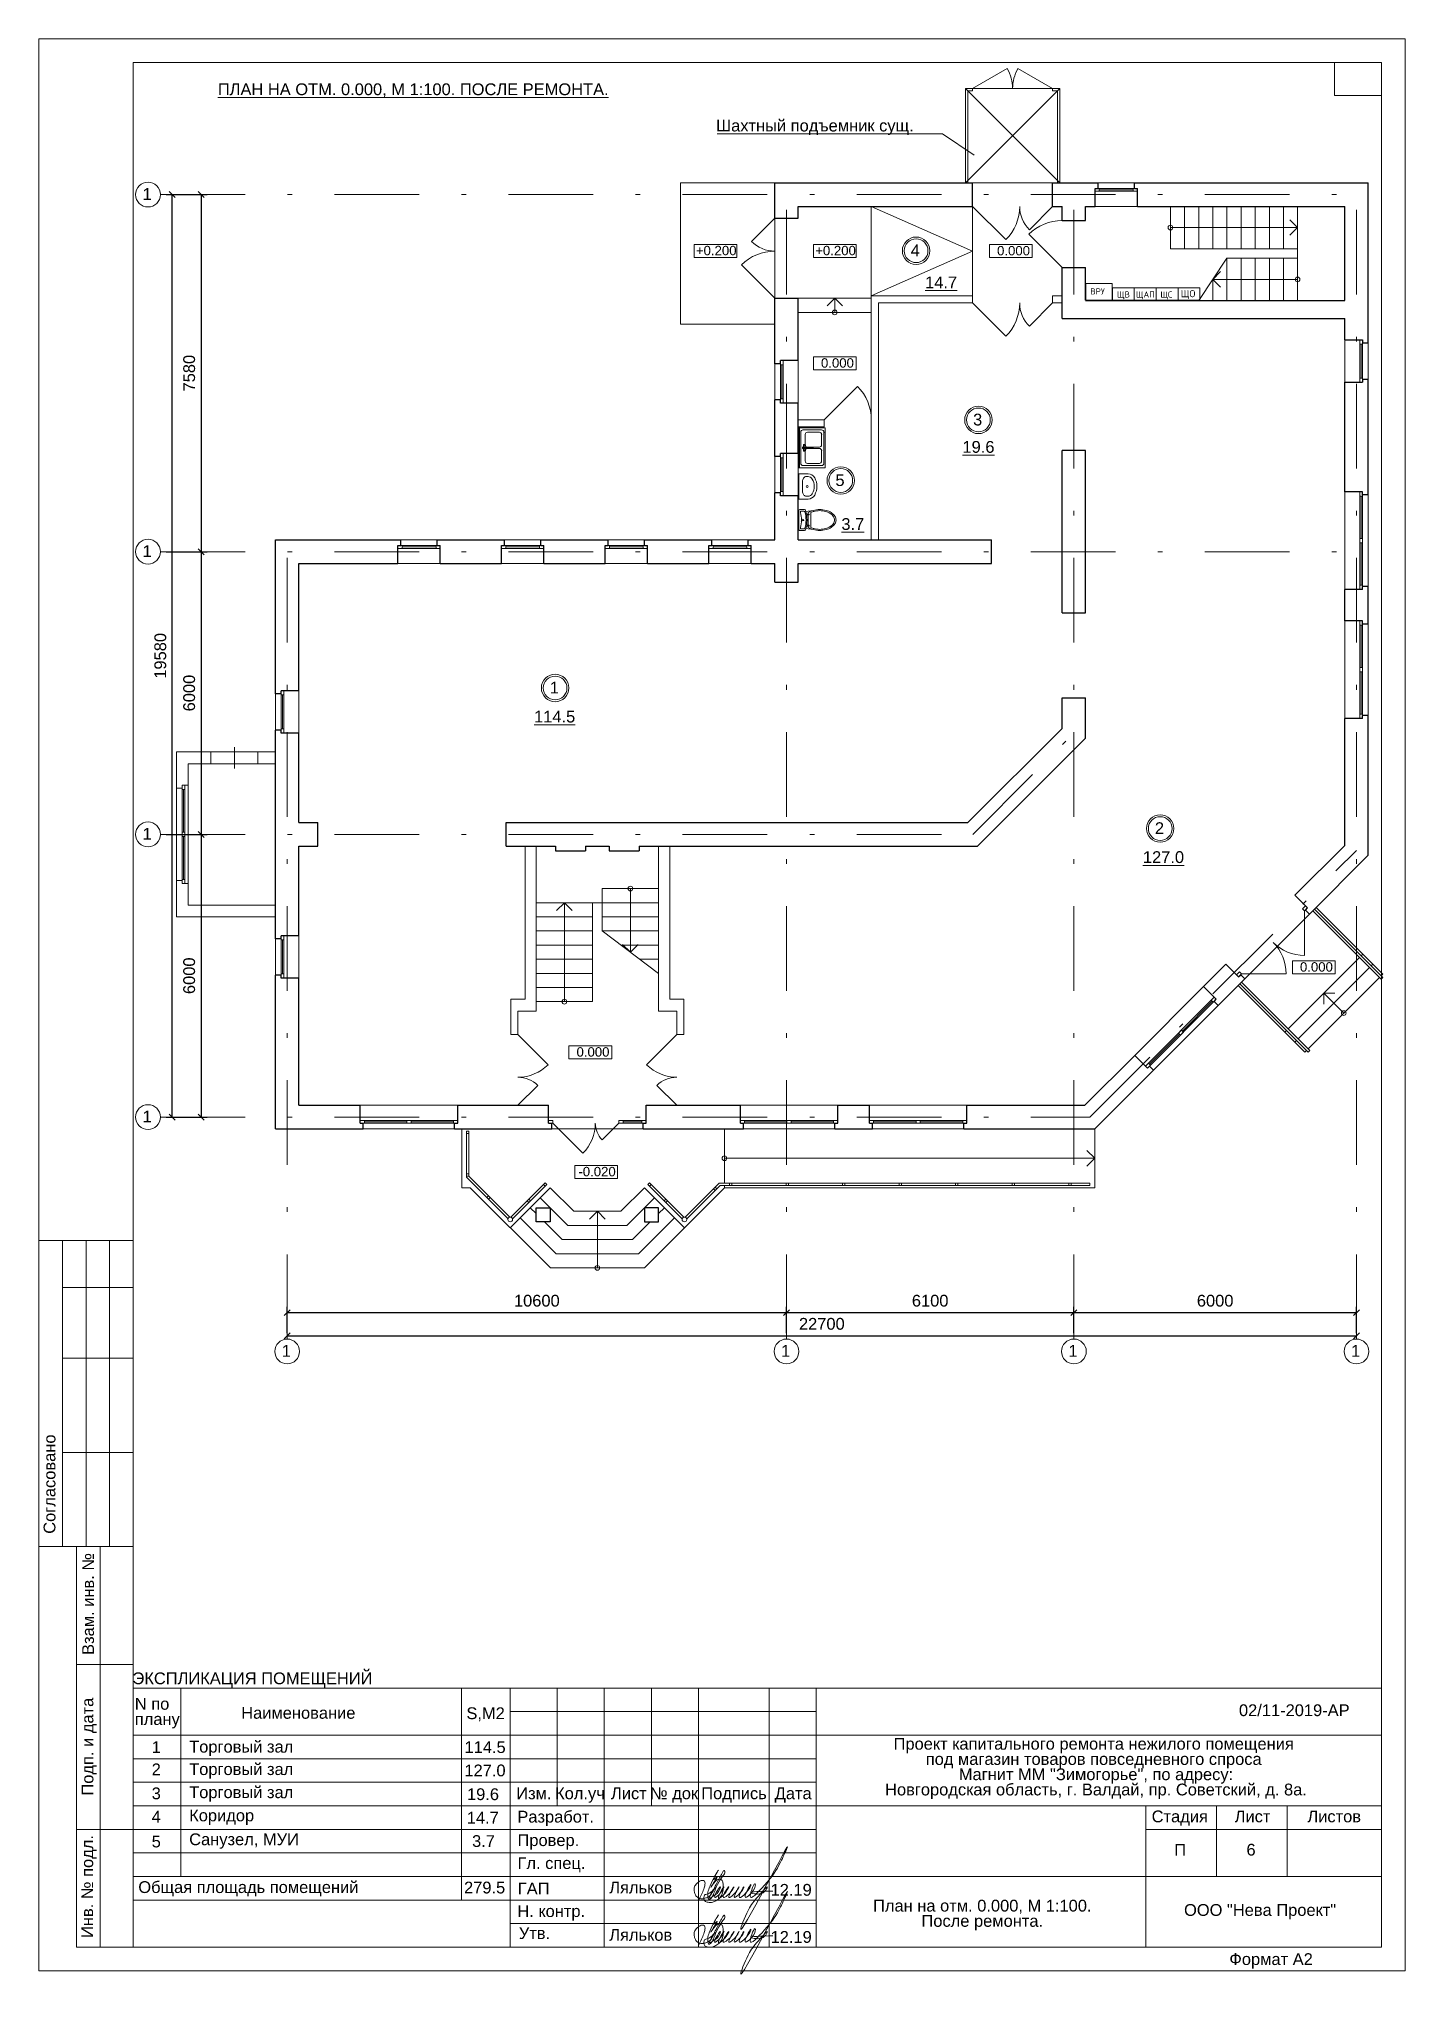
# Model space of a CAD drawing. Header units: metres. Extents: x -1525 to -1043, y -1331 to -1144.
# Drawn here: x -1177.03 to -1148.03, y -1232.45 to -1191.1 of the extents above; entities that cross this region are included whole.
import ezdxf
from ezdxf.enums import TextEntityAlignment as Align

# ---------------------------------------------------------------- set-up
doc = ezdxf.new("R2010")
doc.units = ezdxf.units.M
doc.header["$MEASUREMENT"] = 0
doc.linetypes.add('DGN Style 4', pattern=[3.597503, 1.797628, -0.898814, 0.002247, -0.898814])
doc.layers.add('_ЭОМ', color=10, linetype='Continuous', lineweight=30)
doc.layers.add('ЭС', color=5, linetype='Continuous', lineweight=30)
doc.styles.add('GOST 2.304', font='CS_Gost2304.shx')
doc.styles.get("Standard").update_dxf_attribs({"font": 'txt.shx', "width": 0.8, "height": 0.0025})
doc.styles.add('Style-Arial', font='arial.ttf')
doc.dimstyles.get("Standard").update_dxf_attribs({"dimtxt": 0.0025, "dimasz": 0.18, "dimexe": 0.18, "dimexo": 0.0625, "dimgap": 0.09, "dimtad": 0, "dimtih": 1, "dimtoh": 1, "dimdec": 4, "dimzin": 0, "dimdsep": 46, "dimtxsty": 'Standard', "dimcen": 0.09, "dimadec": 0, "dimazin": 0, "dimtfac": 1, "dimtdec": 4, "dimtofl": 0, "dimtmove": 0, "dimatfit": 3, "dimfxl": 1, "dimtolj": 1, "dimtzin": 0, "dimarcsym": 0})

msp = doc.modelspace()

# ---------------------------------------------------------------- texts
at = {"color": 7, "linetype": 'Continuous', "lineweight": 13, "style": 'Style-Arial'}
for s, height, p in [('%%uПЛАН НА ОТМ. 0.000, М 1:100. ПОСЛЕ РЕМОНТА.%%U', 0.25, (-1173.2302756, -1192.04243776)), ('Шахтный подъемник сущ.', 0.25, (-1162.65457003, -1192.81334561)), ('+0.200', 0.2, (-1163.08186709, -1195.49047781)), ('+0.200', 0.2, (-1160.54890978, -1195.49047781)), ('0.000', 0.2, (-1156.68889386, -1195.4935169)), ('%%u14.7%%U', 0.25, (-1158.21684628, -1196.14177617)), ('0.000', 0.2, (-1160.42699621, -1197.87595089)), ('%%u19.6%%U', 0.25, (-1157.42372317, -1199.63311597)), ('%%u3.7%%U', 0.25, (-1159.99390471, -1201.27046691)), ('%%u114.5%%U', 0.25, (-1166.51789752, -1205.35719267)), ('%%u127.0%%U', 0.25, (-1153.59279764, -1208.33961764)), ('0.000', 0.2, (-1150.25896679, -1210.69525649)), ('0.000', 0.2, (-1165.61631696, -1212.49943429)), ('-0.020', 0.2, (-1165.57621484, -1215.039458))]:
    msp.add_text(s, height=height, dxfattribs=at).set_placement(p, align=Align.TOP_LEFT)
at = {"color": 7, "linetype": 'Continuous', "lineweight": 30, "style": 'Style-Arial'}
for p in [(-1174.82824598, -1194.26589054), (-1174.82824598, -1201.84589054), (-1174.82824598, -1207.84589054), (-1174.82824598, -1213.84589054), (-1171.87447871, -1218.81993404), (-1161.27447871, -1218.81993404), (-1155.17447871, -1218.81993404), (-1149.17447871, -1218.81993404)]:
    msp.add_text('1', height=0.25, dxfattribs=at).set_placement(p, align=Align.TOP_LEFT)
at = {"color": 7, "lineweight": 13, "style": 'Style-Arial'}
msp.add_text('ЭКСПЛИКАЦИЯ ПОМЕЩЕНИЙ ', height=0.25, dxfattribs=at).set_placement((-1172.4470005, -1225.89419156), align=Align.MIDDLE_CENTER)
at = {"color": 7, "linetype": 'Continuous', "lineweight": 13, "style": 'Style-Arial'}
msp.add_text('02/11-2019-АР', height=0.25, dxfattribs=at).set_placement((-1150.37912279, -1226.44629603), align=Align.TOP_CENTER)
for s, p in [('1', (-1174.63493628, -1227.35450258)), ('2', (-1174.63493628, -1227.82649508)), ('3', (-1174.63493628, -1228.33587871)), ('4', (-1174.63493628, -1228.83130662)), ('5', (-1174.63493628, -1229.35715363))]:
    msp.add_text(s, height=0.25, dxfattribs=at).set_placement(p, align=Align.MIDDLE_LEFT)
at = {"color": 7, "linetype": 'Continuous', "lineweight": 0, "style": 'Style-Arial'}
for s, p in [('Торговый зал', (-1173.83912196, -1227.3449415)), ('114.5', (-1167.99367748, -1227.35434929)), ('Торговый зал', (-1173.83912196, -1227.82160017)), ('127.0', (-1167.99607353, -1227.84977721)), ('Торговый зал', (-1173.83912196, -1228.3120086)), ('19.6', (-1167.94112669, -1228.35392744)), ('Коридор', (-1173.83912196, -1228.80348645)), ('14.7', (-1167.94635972, -1228.85284428)), ('Санузел, МУИ', (-1173.83912196, -1229.31070376)), ('3.7', (-1167.83384952, -1229.3482722)), ('Общая площадь помещений', (-1174.91860459, -1230.32577441)), ('279.5', (-1168.00392308, -1230.33481814))]:
    msp.add_text(s, height=0.25, dxfattribs=at).set_placement(p, align=Align.MIDDLE_LEFT)
at = {"color": 7, "lineweight": 13, "style": 'Style-Arial'}
for p in [(-1164.9214941, -1230.20864731), (-1164.9214941, -1231.21406609)]:
    msp.add_text('Ляльков', height=0.25, dxfattribs=at).set_placement(p, align=Align.TOP_LEFT)
at = {"color": 7, "linetype": 'Continuous', "lineweight": 13, "char_height": 0.25, "style": 'Style-Arial'}
for s, insert, attachment_point, line_spacing_factor in [('N по \\Pплану', (-1174.99310263, -1226.63482115), 4, 0.776524), ('Наименование', (-1172.73403369, -1226.62898473), 4, 0.6), ('Проект капитального ремонта нежилого помещения\\Pпод магазин товаров повседневного спроса\\P Магнит ММ "Зимогорье", по адресу:\\P Новгородская область, г. Валдай, пр. Советский, д. 8а.', (-1154.63735741, -1227.15828873), 2, 0.776524), ('План на отм. 0.000, М 1:100.\\PПосле ремонта.', (-1157.00239793, -1230.9187458), 5, 0.776524)]:
    msp.add_mtext(s, dxfattribs=dict(at, insert=insert, attachment_point=attachment_point, line_spacing_factor=line_spacing_factor))
at = {"color": 7, "linetype": 'Continuous', "lineweight": 0, "char_height": 0.25}
for s, insert, attachment_point, line_spacing_factor, style in [('S,М2', (-1167.54680347, -1226.50998626), 2, 0.6, 'Style-Arial'), ('\\fArial|b0|i0|c204204|p39;П', (-1152.80245544, -1229.53319673), 5, 0.72, 'GOST 2.304'), ('\\fArial|b0|i0|c204204|p39;6', (-1151.29715648, -1229.53319673), 5, 0.72, 'GOST 2.304')]:
    msp.add_mtext(s, dxfattribs=dict(at, insert=insert, attachment_point=attachment_point, line_spacing_factor=line_spacing_factor, style=style))
at = {"color": 7, "linetype": 'Continuous', "lineweight": 30, "char_height": 0.25, "attachment_point": 1, "line_spacing_factor": 0.72, "style": 'GOST 2.304'}
for insert in [(-1161.49676626, -1230.25861756), (-1161.49676626, -1231.25861756)]:
    msp.add_mtext('\\fArial|b0|i0|c204204|p39;12.19', dxfattribs=dict(at, insert=insert))
at = {"layer": '_ЭОМ', "color": 7, "lineweight": 30}
for s, height, p in [('ВРУ', 0.13, (-1154.70942701, -1196.52253233)), ('ЩВ', 0.13, (-1154.14482625, -1196.58776918)), ('ЩАП', 0.13, (-1153.74197342, -1196.58817744)), ('ЩС', 0.13, (-1153.22187977, -1196.58983076)), ('ЩО', 0.151396124, (-1152.79107597, -1196.58182269))]:
    msp.add_text(s, height=height, dxfattribs=at).set_placement(p)

# ---------------------------------------------------------------- blocks, each defined once
blk = doc.blocks.new('*U5')
at = {"color": 7, "linetype": 'Continuous', "lineweight": 13}
for p, q in [((-12.487, 20.002), (14.013, 20.002)), ((-12.487, 20.002), (-12.487, -19.998)), ((13.013, 20.002), (13.013, 19.302)), ((14.013, 20.002), (14.013, -19.998)), ((13.013, 19.302), (14.013, 19.302)), ((-14.487, -4.998), (-12.487, -4.998)), ((-14.487, -4.998), (-14.487, -11.498)), ((-13.987, -4.998), (-13.987, -11.498)), ((-13.487, -4.998), (-13.487, -11.498)), ((-12.987, -4.998), (-12.987, -11.498)), ((-13.987, -5.998), (-12.487, -5.998)), ((-13.987, -7.498), (-12.487, -7.498)), ((-13.987, -9.498), (-12.487, -9.498)), ((-14.487, -11.498), (-12.487, -11.498)), ((-13.687, -11.498), (-12.487, -11.498)), ((-13.187, -19.998), (-13.187, -11.498)), ((-13.687, -13.998), (-12.487, -13.998)), ((-4.487, -14.498), (14.013, -14.498)), ((-4.487, -14.498), (-4.487, -19.998)), ((-3.487, -14.498), (-3.487, -16.998)), ((-2.487, -14.498), (-2.487, -19.998)), ((-1.487, -14.498), (-1.487, -16.998)), ((-0.487, -14.498), (-0.487, -19.998)), ((1.013, -14.498), (1.013, -19.998)), ((2.013, -14.498), (2.013, -19.998)), ((2.013, -15.498), (14.013, -15.498)), ((-4.487, -16.498), (2.013, -16.498)), ((-4.487, -16.998), (2.013, -16.998)), ((2.013, -16.998), (14.013, -16.998)), ((-13.687, -17.498), (-12.487, -17.498)), ((9.013, -17.498), (14.013, -17.498)), ((2.013, -18.498), (14.013, -18.498)), ((-12.926, -19.998), (14.013, -19.998))]:
    blk.add_line(p, q, dxfattribs=at)
at = {"color": 7, "linetype": 'Continuous', "lineweight": 0}
for p, q in [((-4.487, -14.998), (2.013, -14.998)), ((-4.487, -15.498), (2.013, -15.498)), ((-4.487, -15.998), (2.013, -15.998)), ((-4.487, -17.498), (2.013, -17.498)), ((-4.487, -17.998), (2.013, -17.998)), ((-4.487, -18.498), (2.013, -18.498)), ((-4.487, -18.998), (2.013, -18.998)), ((-4.487, -19.498), (2.013, -19.498))]:
    blk.add_line(p, q, dxfattribs=at)
at = {"color": 7, "linetype": 'Continuous', "lineweight": 0, "flags": 128}
blk.add_lwpolyline([(14.513, 20.502), (-14.487, 20.502), (-14.487, -20.498), (14.513, -20.498), (14.513, 20.502)], close=True, dxfattribs=at)
at = {"color": 7, "linetype": 'Continuous', "lineweight": 13, "flags": 128}
for points in [[(-12.487, -19.998), (-13.687, -19.998), (-13.687, -11.498)], [(9.013, -16.998), (9.013, -19.998)], [(10.513, -16.998), (10.513, -18.498)], [(12.013, -16.998), (12.013, -18.498)]]:
    blk.add_lwpolyline(points, dxfattribs=at)
at = {"color": 7, "linetype": 'Continuous', "lineweight": 0, "style": 'Style-Arial'}
for s, p in [('Согласовано', (-14.263, -10.171)), ('Взам. инв. №', (-13.444, -12.714)), ('Подп. и дата', (-13.457, -15.743)), ('Инв. № подл.', (-13.462, -18.711))]:
    blk.add_text(s, height=0.25002, rotation=90, dxfattribs=at).set_placement(p, align=Align.MIDDLE_CENTER)
for s, p in [('Изм.', (-3.98, -16.733)), ('Кол.уч', (-3.003, -16.733)), ('Лист', (-1.964, -16.733)), ('№ док', (-1.005, -16.733)), ('Подпись', (0.268, -16.733)), ('Дата', (1.524, -16.733)), ('Разработ.', (-3.518, -17.229)), ('Стадия', (9.731, -17.223)), ('Лист', (11.276, -17.223)), ('Листов', (13.009, -17.223)), ('Провер.', (-3.673, -17.727)), ('Гл. спец.', (-3.607, -18.214)), ('ГАП', (-3.986, -18.755)), ('Н. контр.', (-3.612, -19.233)), ('ООО "Нева Проект"', (11.436, -19.209)), ('Утв.', (-3.968, -19.7)), ('Формат А2', (11.669, -20.252))]:
    blk.add_text(s, height=0.25, dxfattribs=at).set_placement(p, align=Align.MIDDLE_CENTER)
blk = doc.blocks.new('_Oblique')
at = {"color": 0, "linetype": 'ByBlock', "lineweight": -2}
blk.add_line((0.5, 0.5), (-0.5, -0.5), dxfattribs=at)
blk = doc.blocks.new('*D23')
at = {"color": 0, "linetype": 'Continuous', "lineweight": -2, "transparency": 16777216}
for p, q in [((-1171.759, -1218.568), (-1171.759, -1218.499)), ((-1171.759, -1218.624), (-1149.059, -1218.624)), ((-1149.059, -1218.568), (-1149.059, -1218.499))]:
    blk.add_line(p, q, dxfattribs=at)
at = {"layer": 'Defpoints', "color": 0, "linetype": 'Continuous', "lineweight": 13, "transparency": 16777216}
for p in [(-1171.759, -1218.693), (-1149.059, -1218.624), (-1149.059, -1218.693)]:
    blk.add_point(p, dxfattribs=at)
at = {"color": 0, "linetype": 'Continuous', "lineweight": -2, "transparency": 16777216, "xscale": 0.125, "yscale": 0.125, "zscale": 0.125, "rotation": 180}
blk.add_blockref('_Oblique', (-1171.759, -1218.624), dxfattribs=at)
at = {"color": 0, "linetype": 'Continuous', "lineweight": -2, "transparency": 16777216, "xscale": 0.125, "yscale": 0.125, "zscale": 0.125}
blk.add_blockref('_Oblique', (-1149.059, -1218.624), dxfattribs=at)
at = {"color": 0, "linetype": 'Continuous', "lineweight": 0, "transparency": 16777216, "insert": (-1160.409, -1218.372), "char_height": 0.25, "attachment_point": 5, "style": 'Style-Arial'}
blk.add_mtext('\\A1;22700', dxfattribs=at)
blk = doc.blocks.new('*D24')
at = {"color": 0, "linetype": 'Continuous', "lineweight": -2, "transparency": 16777216}
for p, q in [((-1171.759, -1218.568), (-1171.759, -1218.008)), ((-1161.159, -1218.568), (-1161.159, -1218.008)), ((-1171.759, -1218.133), (-1161.159, -1218.133))]:
    blk.add_line(p, q, dxfattribs=at)
at = {"layer": 'Defpoints', "color": 0, "linetype": 'Continuous', "lineweight": 13, "transparency": 16777216}
for p in [(-1161.159, -1218.133), (-1171.759, -1218.693), (-1161.159, -1218.693)]:
    blk.add_point(p, dxfattribs=at)
at = {"color": 0, "linetype": 'Continuous', "lineweight": -2, "transparency": 16777216, "xscale": 0.125, "yscale": 0.125, "zscale": 0.125, "rotation": 180}
blk.add_blockref('_Oblique', (-1171.759, -1218.133), dxfattribs=at)
at = {"color": 0, "linetype": 'Continuous', "lineweight": -2, "transparency": 16777216, "xscale": 0.125, "yscale": 0.125, "zscale": 0.125}
blk.add_blockref('_Oblique', (-1161.159, -1218.133), dxfattribs=at)
at = {"color": 0, "linetype": 'Continuous', "lineweight": 0, "transparency": 16777216, "insert": (-1166.459, -1217.881), "char_height": 0.25, "attachment_point": 5, "style": 'Style-Arial'}
blk.add_mtext('\\A1;10600', dxfattribs=at)
blk = doc.blocks.new('*D25')
at = {"color": 0, "linetype": 'Continuous', "lineweight": -2, "transparency": 16777216}
for p, q in [((-1174.324, -1194.403), (-1174.073, -1194.403)), ((-1174.198, -1213.983), (-1174.198, -1194.403)), ((-1174.324, -1213.983), (-1174.073, -1213.983))]:
    blk.add_line(p, q, dxfattribs=at)
at = {"layer": 'Defpoints', "color": 0, "linetype": 'Continuous', "lineweight": 13, "transparency": 16777216}
for p in [(-1174.449, -1194.403), (-1174.198, -1194.403), (-1174.449, -1213.983)]:
    blk.add_point(p, dxfattribs=at)
at = {"color": 0, "linetype": 'Continuous', "lineweight": -2, "transparency": 16777216, "xscale": 0.125, "yscale": 0.125, "zscale": 0.125}
for p, rotation in [((-1174.198, -1194.403), 90), ((-1174.198, -1213.983), 270)]:
    blk.add_blockref('_Oblique', p, dxfattribs=dict(at, rotation=rotation))
at = {"color": 0, "linetype": 'Continuous', "lineweight": 0, "transparency": 16777216, "insert": (-1174.451, -1204.193), "char_height": 0.25, "attachment_point": 5, "rotation": 90, "style": 'Style-Arial'}
blk.add_mtext('\\A1;19580', dxfattribs=at)
blk = doc.blocks.new('*D26')
at = {"color": 0, "linetype": 'Continuous', "lineweight": -2, "transparency": 16777216}
for p, q in [((-1174.324, -1194.403), (-1173.46, -1194.403)), ((-1173.585, -1194.403), (-1173.585, -1201.983)), ((-1174.324, -1201.983), (-1173.46, -1201.983))]:
    blk.add_line(p, q, dxfattribs=at)
at = {"layer": 'Defpoints', "color": 0, "linetype": 'Continuous', "lineweight": 13, "transparency": 16777216}
for p in [(-1174.449, -1194.403), (-1174.449, -1201.983), (-1173.585, -1201.983)]:
    blk.add_point(p, dxfattribs=at)
at = {"color": 0, "linetype": 'Continuous', "lineweight": -2, "transparency": 16777216, "xscale": 0.125, "yscale": 0.125, "zscale": 0.125}
for p, rotation in [((-1173.585, -1194.403), 90), ((-1173.585, -1201.983), 270)]:
    blk.add_blockref('_Oblique', p, dxfattribs=dict(at, rotation=rotation))
at = {"color": 0, "linetype": 'Continuous', "lineweight": 0, "transparency": 16777216, "insert": (-1173.838, -1198.193), "char_height": 0.25, "attachment_point": 5, "rotation": 90, "style": 'Style-Arial'}
blk.add_mtext('\\A1;7580', dxfattribs=at)
blk = doc.blocks.new('*U11')
at = {"color": 7, "linetype": 'Continuous', "lineweight": 13}
for radius in [0.291, 0.252]:
    blk.add_circle((0, 0), radius, dxfattribs=at)
at = {"color": 7, "linetype": 'Continuous', "lineweight": 13, "style": 'Style-Arial'}
blk.add_text('1', height=0.25, dxfattribs=at).set_placement((-0.113, 0.133), align=Align.TOP_LEFT)
blk = doc.blocks.new('*U12')
at = {"color": 7, "linetype": 'Continuous', "lineweight": 13}
for radius in [0.291, 0.252]:
    blk.add_circle((0, 0), radius, dxfattribs=at)
at = {"color": 7, "linetype": 'Continuous', "lineweight": 13, "style": 'Style-Arial'}
blk.add_text('2', height=0.25, dxfattribs=at).set_placement((-0.113, 0.133), align=Align.TOP_LEFT)
blk = doc.blocks.new('*U6')
at = {"color": 7, "linetype": 'Continuous', "lineweight": 13}
for radius in [0.291, 0.252]:
    blk.add_circle((0, 0), radius, dxfattribs=at)
at = {"color": 7, "linetype": 'Continuous', "lineweight": 13, "style": 'Style-Arial'}
blk.add_text('3', height=0.25, dxfattribs=at).set_placement((-0.113, 0.133), align=Align.TOP_LEFT)
blk = doc.blocks.new('*U13')
at = {"color": 7, "linetype": 'Continuous', "lineweight": 13}
for radius in [0.291, 0.252]:
    blk.add_circle((0, 0), radius, dxfattribs=at)
at = {"color": 7, "linetype": 'Continuous', "lineweight": 13, "style": 'Style-Arial'}
blk.add_text('4', height=0.25, dxfattribs=at).set_placement((-0.113, 0.133), align=Align.TOP_LEFT)
blk = doc.blocks.new('*U7')
at = {"color": 7, "linetype": 'Continuous', "lineweight": 13}
for radius in [0.291, 0.252]:
    blk.add_circle((0, 0), radius, dxfattribs=at)
at = {"color": 7, "linetype": 'Continuous', "lineweight": 13, "style": 'Style-Arial'}
blk.add_text('5', height=0.25, dxfattribs=at).set_placement((-0.113, 0.133), align=Align.TOP_LEFT)
blk = doc.blocks.new('SINK10')
at = {"color": 8, "linetype": 'Continuous', "lineweight": 13}
for p, q in [((-23, 0), (-23, -16.8)), ((23, 0), (-23, 0)), ((23, 0), (23, -16.8)), ((-17.9, -12.3), (-18, -13.4)), ((-18, -13.4), (-18, -16.8)), ((-17.5, -11.2), (-17.9, -12.3)), ((-16.8, -10.1), (-17.5, -11.2)), ((-15.9, -9.2), (-16.8, -10.1)), ((-14.8, -8.3), (-15.9, -9.2)), ((-13.6, -7.7), (-14.8, -8.3)), ((-12.2, -7.2), (-13.6, -7.7)), ((-10.7, -6.9), (-12.2, -7.2)), ((-9.1, -6.8), (-10.7, -6.9)), ((-9.1, -6.8), (-9.1, -6.8)), ((9.1, -6.8), (-9.1, -6.8)), ((9.1, -6.8), (9.1, -6.8)), ((10.7, -6.9), (9.1, -6.8)), ((12.2, -7.2), (10.7, -6.9)), ((13.6, -7.7), (12.2, -7.2)), ((14.8, -8.3), (13.6, -7.7)), ((15.9, -9.2), (14.8, -8.3)), ((16.8, -10.1), (15.9, -9.2)), ((17.5, -11.2), (16.8, -10.1)), ((17.9, -12.3), (17.5, -11.2)), ((18, -13.4), (17.9, -12.3)), ((18, -13.4), (18, -16.8))]:
    blk.add_line(p, q, dxfattribs=at)
for centre, radius, start, end in [((-9.1, -16.8), 13.9, 180, 241.5254), ((-9.1, -16.8), 8.89, 180, 241.5254), ((0, 0), 33, 241.5254, 298.4746), ((0, 0), 28, 241.5254, 298.4746), ((0, -15.2), 1.75, 0, 360), ((9.1, -16.8), 8.89, 298.4746, 360), ((9.1, -16.8), 13.9, 298.4746, 360)]:
    blk.add_arc(centre, radius, start, end, dxfattribs=at)
blk = doc.blocks.new('SINK4')
at = {"color": 8, "linetype": 'Continuous', "lineweight": 13}
for p, q in [((-45, 0), (45, 0)), ((-45, -60), (-45, 0)), ((-45, -2), (45, -2)), ((-40, -10), (-40, -52)), ((35, -5), (-35, -5)), ((-35, -20), (-35, -47)), ((-6.5, -15), (-30, -15)), ((-7.4, -12), (-7.5, -12.3)), ((-7.5, -12.3), (-7.5, -12.8)), ((-7.5, -12.8), (-7.4, -13.4)), ((-7.1, -11.4), (-7.4, -12)), ((-7.2, -11.9), (-7.4, -12)), ((-7.4, -13.4), (-7.3, -14)), ((-7.3, -14), (-7.1, -14.5)), ((-7, -11.9), (-7.2, -11.9)), ((-6.9, -11.3), (-7.1, -11.4)), ((-7.1, -14.5), (-6.9, -15.1)), ((-6.8, -12.1), (-7, -11.9)), ((-3, -11.2), (-6.9, -11.3)), ((-6.6, -11.3), (-6.9, -11.3)), ((-6.9, -15.1), (-6.6, -15.5)), ((-6.5, -12.5), (-6.8, -12.1)), ((-6.3, -11.6), (-6.6, -11.3)), ((-6.6, -15.5), (-6.4, -15.7)), ((-6.3, -13), (-6.5, -12.5)), ((-6.4, -15.7), (-6.2, -15.7)), ((-5.9, -16), (-6.4, -15.7)), ((-6, -12.1), (-6.3, -11.6)), ((-6.1, -13.6), (-6.3, -13)), ((-6.2, -15.7), (-6, -15.6)), ((-6, -14.2), (-6.1, -13.6)), ((-5.7, -12.7), (-6, -12.1)), ((-5.9, -14.8), (-6, -14.2)), ((-6, -15.6), (-5.9, -15.3)), ((-5.9, -15.3), (-5.9, -14.8)), ((-5.9, -16), (-5.6, -16.1)), ((-5.5, -13.5), (-5.7, -12.7)), ((-2.2, -14.1), (-5.6, -16.1)), ((-5.6, -16.1), (-5.4, -15.9)), ((-5.3, -14.2), (-5.5, -13.5)), ((-5.4, -15.9), (-5.3, -15.5)), ((-5.3, -14.9), (-5.3, -14.2)), ((-5.3, -15.5), (-5.3, -14.9)), ((-2.8, -11.3), (-3, -11.2)), ((-2.6, -11.4), (-2.8, -11.3)), ((-2.3, -10.4), (-2.7, -11.1)), ((-2.7, -11.1), (-2.7, -11.4)), ((-1.9, -11.3), (-2.6, -11.5)), ((-2.4, -11.7), (-2.6, -11.4)), ((-2.3, -12.1), (-2.4, -11.7)), ((-1.6, -9.7), (-2.3, -10.4)), ((-2.1, -12.6), (-2.3, -12.1)), ((-2.2, -14.1), (-2.1, -14)), ((-2, -13), (-2.1, -12.6)), ((-2.1, -14), (-2, -13.8)), ((-2, -13.4), (-2, -13)), ((-2, -13.8), (-2, -13.4)), ((-1.3, -13.6), (-2, -13.8)), ((-2, -13.9), (-1.6, -14.3)), ((-0.9, -9.3), (-1.6, -9.7)), ((-1.6, -14.3), (-0.9, -14.7)), ((-1.2, -11.1), (-1.5, -12)), ((-1.5, -12), (-1.2, -12.9)), ((-1.5, -47), (-1.5, -20)), ((-0.5, -10.6), (-1.2, -11.1)), ((-1.2, -12.9), (-0.9, -13.1)), ((-1.1, -32), (-0.9, -31.4)), ((-0.9, -32.6), (-1.1, -32)), ((-0.8, -11.4), (-1, -12)), ((-1, -12), (-0.9, -12.5)), ((0, -9.2), (-0.9, -9.3)), ((-0.7, -11.5), (-0.9, -12)), ((-0.9, -12), (-0.9, -32)), ((-0.9, -14.7), (-0.9, -14.7)), ((-0.7, -32.5), (-0.9, -32)), ((-0.3, -11), (-0.8, -11.4)), ((-0.3, -32.9), (-0.9, -32.6)), ((-0.9, -32.6), (-0.7, -33)), ((-0.3, -11.2), (-0.7, -11.5)), ((-0.3, -32.8), (-0.7, -32.5)), ((-0.3, -33.3), (-0.7, -33)), ((0.5, -10.6), (-0.5, -10.6)), ((0.3, -11), (-0.3, -11)), ((0.3, -11.2), (-0.3, -11.2)), ((0.3, -32.8), (-0.3, -32.8)), ((0.3, -32.9), (-0.3, -32.9)), ((0.3, -33.3), (-0.3, -33.3)), ((0.9, -9.3), (0, -9.2)), ((0.8, -11.4), (0.3, -11)), ((0.7, -11.5), (0.3, -11.2)), ((0.7, -32.5), (0.3, -32.8)), ((0.8, -32.6), (0.3, -32.9)), ((0.7, -33), (0.3, -33.3)), ((1.2, -11.1), (0.5, -10.6)), ((0.8, -12), (0.7, -11.5)), ((0.8, -32), (0.7, -32.5)), ((0.8, -32.6), (0.7, -33)), ((1, -12), (0.8, -11.4)), ((0.8, -12.5), (1, -12)), ((0.8, -12), (0.8, -32)), ((0.8, -13.1), (1.2, -12.9)), ((0.8, -14.7), (0.9, -14.7)), ((0.8, -31.4), (1, -32)), ((1, -32), (0.8, -32.6)), ((1.6, -9.7), (0.9, -9.3)), ((0.9, -14.7), (1.6, -14.3)), ((1.5, -12), (1.2, -11.1)), ((1.2, -12.9), (1.5, -12)), ((1.3, -13.6), (2, -13.8)), ((1.5, -20), (1.5, -47)), ((2.3, -10.4), (1.6, -9.7)), ((1.6, -14.3), (2, -13.9)), ((1.9, -11.3), (2.6, -11.5)), ((2.1, -12.6), (2, -13)), ((2, -13), (2, -13.4)), ((2, -13.4), (2, -13.8)), ((2, -13.8), (2.1, -14)), ((2.3, -12.1), (2.1, -12.6)), ((2.1, -14), (2.2, -14.1)), ((2.2, -14.1), (5.6, -16.1)), ((2.7, -11.1), (2.3, -10.4)), ((2.4, -11.7), (2.3, -12.1)), ((2.6, -11.4), (2.4, -11.7)), ((2.8, -11.3), (2.6, -11.4)), ((2.7, -11.4), (2.7, -11.1)), ((3, -11.2), (2.8, -11.3)), ((3, -11.2), (6.9, -11.3)), ((5.5, -13.5), (5.3, -14.2)), ((5.3, -14.2), (5.3, -14.9)), ((5.3, -14.9), (5.3, -15.5)), ((5.3, -15.5), (5.4, -15.9)), ((5.4, -15.9), (5.6, -16.1)), ((5.7, -12.7), (5.5, -13.5)), ((5.6, -16.1), (5.9, -16)), ((6, -12.1), (5.7, -12.7)), ((6, -14.2), (5.9, -14.8)), ((5.9, -14.8), (5.9, -15.3)), ((5.9, -15.3), (6, -15.6)), ((5.9, -16), (6.4, -15.7)), ((6.3, -11.6), (6, -12.1)), ((6.1, -13.6), (6, -14.2)), ((6, -15.6), (6.2, -15.7)), ((6.3, -13), (6.1, -13.6)), ((6.2, -15.7), (6.4, -15.7)), ((6.6, -11.3), (6.3, -11.6)), ((6.5, -12.5), (6.3, -13)), ((6.4, -15.7), (6.6, -15.5)), ((6.8, -12.1), (6.5, -12.5)), ((30, -15), (6.5, -15)), ((6.9, -11.3), (6.6, -11.3)), ((6.6, -15.5), (6.9, -15.1)), ((7, -11.9), (6.8, -12.1)), ((7.1, -11.4), (6.9, -11.3)), ((6.9, -15.1), (7.1, -14.5)), ((7.2, -11.9), (7, -11.9)), ((7.1, -11.4), (7.4, -12)), ((7.1, -14.5), (7.3, -14)), ((7.4, -12), (7.2, -11.9)), ((7.3, -14), (7.4, -13.4)), ((7.5, -12.3), (7.4, -12)), ((7.4, -13.4), (7.5, -12.8)), ((7.5, -12.8), (7.5, -12.3)), ((35, -47), (35, -20)), ((40, -52), (40, -10)), ((45, -60), (45, 0)), ((-45, -60), (45, -60)), ((-35, -57), (35, -57)), ((-30, -52), (-6.5, -52)), ((6.5, -52), (30, -52))]:
    blk.add_line(p, q, dxfattribs=at)
for centre, start, end in [((-35, -10), 90, 180), ((-30, -20), 90, 180), ((-6.5, -20), 0, 90), ((6.5, -20), 90, 180), ((30, -20), 0, 90), ((35, -10), 0, 90), ((-35, -52), 180, 270), ((-30, -47), 180, 270), ((-6.5, -47), 270, 0), ((6.5, -47), 180, 270), ((30, -47), 270, 0), ((35, -52), 270, 0)]:
    blk.add_arc(centre, 5, start, end, dxfattribs=at)
for p in [(-35, -57), (-30, -52), (6.5, -52)]:
    blk.add_point(p, dxfattribs=at)
blk = doc.blocks.new('ун3_1')
at = {"color": 8, "linetype": 'Continuous', "lineweight": 13}
for p, q in [((-0.26, 0.026), (-0.26, 0.142)), ((-0.239, 0.354), (-0.212, 0.175)), ((0.234, 0), (-0.234, 0)), ((-0.221, 0.062), (-0.221, 0.126)), ((0.187, 0.299), (-0.187, 0.299)), ((-0.148, 0.232), (-0.187, 0.232)), ((0.129, 0.232), (-0.128, 0.232)), ((0.187, 0.232), (0.149, 0.232)), ((0.239, 0.354), (0.212, 0.175)), ((0.221, 0.126), (0.221, 0.062)), ((0.26, 0.142), (0.26, 0.026))]:
    blk.add_line(p, q, dxfattribs=at)
at = {"color": 8, "linetype": 'Continuous', "lineweight": 13, "flags": 128}
for points in [[(-0.128, 0.255), (-0.128, 0.206), (-0.148, 0.206), (-0.148, 0.255), (-0.128, 0.255)], [(0.129, 0.255), (0.129, 0.206), (0.149, 0.206), (0.149, 0.255), (0.129, 0.255)]]:
    blk.add_lwpolyline(points, close=True, dxfattribs=at)
at = {"color": 8, "linetype": 'Continuous', "lineweight": 13}
blk.add_circle((0, 0.099), 0.0222, dxfattribs=at)
for centre, radius, start, end in [((0.379, 0.517), 0.639, 165.2133, 180), ((0.379, 0.517), 0.639, 180, 194.7867), ((0.192, 0.566), 0.446, 147.4922, 165.2133), ((0.34, 0.519), 0.573, 165.2133, 180), ((0.34, 0.519), 0.573, 180, 194.7867), ((0.172, 0.563), 0.4, 147.4922, 165.2133), ((0.074, 0.641), 0.306, 123.0235, 147.4922), ((0.067, 0.631), 0.275, 123.0235, 147.4922), ((0, 0.755), 0.17, 90, 123.0235), ((0, 0.733), 0.153, 90, 123.0235), ((0, 0.755), 0.17, 56.9765, 90), ((0, 0.733), 0.153, 56.9765, 90), ((-0.066, 0.631), 0.275, 32.5078, 56.9765), ((-0.074, 0.641), 0.306, 32.5078, 56.9765), ((-0.172, 0.563), 0.4, 14.7867, 32.5078), ((-0.192, 0.566), 0.446, 14.7867, 32.5078), ((-0.34, 0.519), 0.573, 0, 14.7867), ((-0.34, 0.519), 0.573, 345.2133, 0), ((-0.379, 0.517), 0.639, 0, 14.7867), ((-0.379, 0.517), 0.639, 345.2133, 0), ((-0.234, 0.142), 0.026, 106.9888, 180), ((-0.234, 0.026), 0.026, 180, 270), ((0, -0.624), 0.827, 73.0112, 106.9888), ((0.192, 0.467), 0.446, 194.7867, 211.8511), ((-0.195, 0.126), 0.026, 104.5756, 180), ((-0.195, 0.062), 0.026, 180, 287.342), ((0.172, 0.475), 0.4, 194.7867, 206.0947), ((0, -0.624), 0.801, 75.4244, 104.5756), ((0, -0.562), 0.628, 72.658, 107.342), ((-0.172, 0.475), 0.4, 333.9053, 345.2133), ((-0.192, 0.467), 0.446, 328.1489, 345.2133), ((0.195, 0.062), 0.026, 252.658, 0), ((0.195, 0.126), 0.026, 0, 75.4244), ((0.234, 0.026), 0.026, 270, 0), ((0.234, 0.142), 0.026, 0, 73.0112)]:
    blk.add_arc(centre, radius, start, end, dxfattribs=at)
at = {"color": 8, "linetype": 'Continuous', "lineweight": 13, "insert": (0.046, 0.047), "char_height": 0.013, "width": 61.84848, "attachment_point": 3}
blk.add_mtext('Spais Shattl', dxfattribs=at)
blk = doc.blocks.new('*U15')
at = {"color": 7, "linetype": 'Continuous', "lineweight": 13}
for p, q in [((1.499, 0.014), (0.049, 1.464)), ((1.534, 0.049), (0.085, 1.499)), ((1.534, 0.12), (0.12, 1.534)), ((-0.474, -1.039), (1.039, 0.474)), ((1.075, 0.509), (1.11, 0.544)), ((-0.05, -1.464), (1.464, 0.049)), ((1.499, 0.085), (1.534, 0.12)), ((1.499, 0.014), (1.534, 0.049)), ((-1.534, -0.12), (-0.12, -1.534)), ((-1.499, -0.085), (-0.05, -1.534)), ((-1.464, -0.05), (-0.014, -1.499)), ((-0.544, -1.11), (-0.509, -1.075)), ((-0.12, -1.534), (-0.085, -1.499)), ((-0.05, -1.534), (-0.014, -1.499))]:
    blk.add_line(p, q, dxfattribs=at)
at = {"color": 7, "linetype": 'Continuous', "lineweight": 0}
for p, q in [((-0.262, -1.252), (1.252, 0.262)), ((1.287, 0.297), (1.322, 0.332)), ((0.707, -0.707), (0.283, -0.283)), ((0.516, -0.283), (0.283, -0.283)), ((0.283, -0.516), (0.283, -0.283)), ((-0.332, -1.322), (-0.297, -1.287))]:
    blk.add_line(p, q, dxfattribs=at)
blk.add_circle((0.707, -0.707), 0.0502, dxfattribs=at)
blk = doc.blocks.new('*U16')
at = {"color": 7, "linetype": 'Continuous', "lineweight": 13}
for p, q in [((0.689, 0.647), (0.689, -0.298)), ((-0.647, -0.689), (0.298, -0.689))]:
    blk.add_line(p, q, dxfattribs=at)
at = {"color": 7, "linetype": 'Continuous', "lineweight": 13, "flags": 128}
for points in [[(0.647, 0.689), (0.711, 0.753), (0.753, 0.711), (0.689, 0.647), (0.647, 0.689)], [(-0.753, -0.711), (-0.689, -0.647), (-0.647, -0.689), (-0.711, -0.753), (-0.753, -0.711)]]:
    blk.add_lwpolyline(points, close=True, dxfattribs=at)
at = {"color": 7, "linetype": 'Continuous', "lineweight": 0}
for centre, start, end in [((-0.647, -0.689), 0, 45), ((0.689, 0.647), 225, 270)]:
    blk.add_arc(centre, 0.945, start, end, dxfattribs=at)
blk = doc.blocks.new('*U17')
at = {"color": 7, "linetype": 'Continuous', "lineweight": 13}
for p, q in [((-0.85, 0.788), (-0.114, 1.213)), ((0.85, 0.788), (0.114, 1.213)), ((-0.85, 0.738), (-0.85, 0.788)), ((0.85, 0.738), (0.85, 0.788))]:
    blk.add_line(p, q, dxfattribs=at)
at = {"color": 7, "linetype": 'Continuous', "lineweight": 13, "flags": 128}
for points in [[(-1, -1.212), (-1, 0.788), (-0.85, 0.788)], [(-0.95, -1.212), (-0.95, 0.738), (-0.85, 0.738)], [(0.85, 0.788), (1, 0.788), (1, -1.212)], [(0.85, 0.738), (0.95, 0.738), (0.95, -1.212)]]:
    blk.add_lwpolyline(points, dxfattribs=at)
at = {"color": 7, "linetype": 'Continuous', "lineweight": 0}
for centre, start, end in [((-0.85, 0.788), 0, 30), ((0.85, 0.788), 150, 180)]:
    blk.add_arc(centre, 0.85, start, end, dxfattribs=at)
blk = doc.blocks.new('*D19')
at = {"color": 0, "linetype": 'Continuous', "lineweight": -2, "transparency": 16777216}
for p, q in [((-1161.159, -1218.568), (-1161.159, -1218.008)), ((-1155.059, -1218.568), (-1155.059, -1218.008)), ((-1161.159, -1218.133), (-1155.059, -1218.133))]:
    blk.add_line(p, q, dxfattribs=at)
at = {"layer": 'Defpoints', "color": 0, "linetype": 'Continuous', "lineweight": 13, "transparency": 16777216}
for p in [(-1155.059, -1218.133), (-1161.159, -1218.693), (-1155.059, -1218.693)]:
    blk.add_point(p, dxfattribs=at)
at = {"color": 0, "linetype": 'Continuous', "lineweight": -2, "transparency": 16777216, "xscale": 0.125, "yscale": 0.125, "zscale": 0.125, "rotation": 180}
blk.add_blockref('_Oblique', (-1161.159, -1218.133), dxfattribs=at)
at = {"color": 0, "linetype": 'Continuous', "lineweight": -2, "transparency": 16777216, "xscale": 0.125, "yscale": 0.125, "zscale": 0.125}
blk.add_blockref('_Oblique', (-1155.059, -1218.133), dxfattribs=at)
at = {"color": 0, "linetype": 'Continuous', "lineweight": 0, "transparency": 16777216, "insert": (-1158.109, -1217.881), "char_height": 0.25, "attachment_point": 5, "style": 'Style-Arial'}
blk.add_mtext('\\A1;6100', dxfattribs=at)
blk = doc.blocks.new('*D20')
at = {"color": 0, "linetype": 'Continuous', "lineweight": -2, "transparency": 16777216}
for p, q in [((-1155.059, -1218.568), (-1155.059, -1218.008)), ((-1149.059, -1218.568), (-1149.059, -1218.008)), ((-1155.059, -1218.133), (-1149.059, -1218.133))]:
    blk.add_line(p, q, dxfattribs=at)
at = {"layer": 'Defpoints', "color": 0, "linetype": 'Continuous', "lineweight": 13, "transparency": 16777216}
for p in [(-1149.059, -1218.133), (-1155.059, -1218.693), (-1149.059, -1218.693)]:
    blk.add_point(p, dxfattribs=at)
at = {"color": 0, "linetype": 'Continuous', "lineweight": -2, "transparency": 16777216, "xscale": 0.125, "yscale": 0.125, "zscale": 0.125, "rotation": 180}
blk.add_blockref('_Oblique', (-1155.059, -1218.133), dxfattribs=at)
at = {"color": 0, "linetype": 'Continuous', "lineweight": -2, "transparency": 16777216, "xscale": 0.125, "yscale": 0.125, "zscale": 0.125}
blk.add_blockref('_Oblique', (-1149.059, -1218.133), dxfattribs=at)
at = {"color": 0, "linetype": 'Continuous', "lineweight": 0, "transparency": 16777216, "insert": (-1152.059, -1217.881), "char_height": 0.25, "attachment_point": 5, "style": 'Style-Arial'}
blk.add_mtext('\\A1;6000', dxfattribs=at)
blk = doc.blocks.new('*D21')
at = {"color": 0, "linetype": 'Continuous', "lineweight": -2, "transparency": 16777216}
for p, q in [((-1174.324, -1201.983), (-1173.46, -1201.983)), ((-1173.585, -1201.983), (-1173.585, -1207.983)), ((-1174.324, -1207.983), (-1173.46, -1207.983))]:
    blk.add_line(p, q, dxfattribs=at)
at = {"layer": 'Defpoints', "color": 0, "linetype": 'Continuous', "lineweight": 13, "transparency": 16777216}
for p in [(-1174.449, -1201.983), (-1174.449, -1207.983), (-1173.585, -1207.983)]:
    blk.add_point(p, dxfattribs=at)
at = {"color": 0, "linetype": 'Continuous', "lineweight": -2, "transparency": 16777216, "xscale": 0.125, "yscale": 0.125, "zscale": 0.125}
for p, rotation in [((-1173.585, -1201.983), 90), ((-1173.585, -1207.983), 270)]:
    blk.add_blockref('_Oblique', p, dxfattribs=dict(at, rotation=rotation))
at = {"color": 0, "linetype": 'Continuous', "lineweight": 0, "transparency": 16777216, "insert": (-1173.838, -1204.983), "char_height": 0.25, "attachment_point": 5, "rotation": 90, "style": 'Style-Arial'}
blk.add_mtext('\\A1;6000', dxfattribs=at)
blk = doc.blocks.new('*D22')
at = {"color": 0, "linetype": 'Continuous', "lineweight": -2, "transparency": 16777216}
for p, q in [((-1174.324, -1207.983), (-1173.46, -1207.983)), ((-1173.585, -1207.983), (-1173.585, -1213.983)), ((-1174.324, -1213.983), (-1173.46, -1213.983))]:
    blk.add_line(p, q, dxfattribs=at)
at = {"layer": 'Defpoints', "color": 0, "linetype": 'Continuous', "lineweight": 13, "transparency": 16777216}
for p in [(-1174.449, -1207.983), (-1174.449, -1213.983), (-1173.585, -1213.983)]:
    blk.add_point(p, dxfattribs=at)
at = {"color": 0, "linetype": 'Continuous', "lineweight": -2, "transparency": 16777216, "xscale": 0.125, "yscale": 0.125, "zscale": 0.125}
for p, rotation in [((-1173.585, -1207.983), 90), ((-1173.585, -1213.983), 270)]:
    blk.add_blockref('_Oblique', p, dxfattribs=dict(at, rotation=rotation))
at = {"color": 0, "linetype": 'Continuous', "lineweight": 0, "transparency": 16777216, "insert": (-1173.838, -1210.983), "char_height": 0.25, "attachment_point": 5, "rotation": 90, "style": 'Style-Arial'}
blk.add_mtext('\\A1;6000', dxfattribs=at)

# ---------------------------------------------------------------- dimensions: what is measured, and where the dimension line sits
at = {"color": 5, "linetype": 'Continuous', "lineweight": 0}
for base, p1, p2, angle, picture, middle in [((-1174.198381, -1194.40260369), (-1174.44923732, -1213.98260369), (-1174.44923732, -1194.40260369), 90, '*D25', (-1174.45102425, -1204.19260369)), ((-1173.58520225, -1201.98260369), (-1174.44923732, -1194.40260369), (-1174.44923732, -1201.98260369), 270, '*D26', (-1173.8378455, -1198.19260369)), ((-1173.58520225, -1207.98260369), (-1174.44923732, -1201.98260369), (-1174.44923732, -1207.98260369), 270, '*D21', (-1173.8378455, -1204.98260369)), ((-1173.58520225, -1213.98260369), (-1174.44923732, -1207.98260369), (-1174.44923732, -1213.98260369), 270, '*D22', (-1173.8378455, -1210.98260369))]:
    dim = msp.add_linear_dim(base=base, p1=p1, p2=p2, angle=angle, dimstyle='Standard', override={"dimtxt": 0.25, "dimasz": 0.125, "dimexe": 0.125, "dimexo": 0.125, "dimgap": 0.125, "dimtad": 1, "dimtih": 0, "dimtoh": 0, "dimlfac": 1000, "dimzin": 11, "dimtxsty": 'Style-Arial', "dimblk": 'Oblique', "dimfrac": 2, "dimtzin": 11}, dxfattribs=at)
    dim.commit()
    dim.dimension.update_dxf_attribs({"geometry": picture, "text_midpoint": middle})
for base, p1, p2, picture, middle in [((-1161.15882549, -1218.13348966), (-1171.75882549, -1218.69329174), (-1161.15882549, -1218.69329174), '*D24', (-1166.45882549, -1217.88084642)), ((-1155.05882549, -1218.13348966), (-1161.15882549, -1218.69329174), (-1155.05882549, -1218.69329174), '*D19', (-1158.10882549, -1217.88084642)), ((-1149.05882549, -1218.13348966), (-1155.05882549, -1218.69329174), (-1149.05882549, -1218.69329174), '*D20', (-1152.05882549, -1217.88084642)), ((-1149.05882549, -1218.62433347), (-1171.75882549, -1218.69329174), (-1149.05882549, -1218.69329174), '*D23', (-1160.40882549, -1218.37169023))]:
    dim = msp.add_linear_dim(base=base, p1=p1, p2=p2, dimstyle='Standard', override={"dimtxt": 0.25, "dimasz": 0.125, "dimexe": 0.125, "dimexo": 0.125, "dimgap": 0.125, "dimtad": 1, "dimtih": 0, "dimtoh": 0, "dimlfac": 1000, "dimzin": 11, "dimtxsty": 'Style-Arial', "dimblk": 'Oblique', "dimfrac": 2, "dimtzin": 11}, dxfattribs=at)
    dim.commit()
    dim.dimension.update_dxf_attribs({"geometry": picture, "text_midpoint": middle})

# ---------------------------------------------------------------- linework, layer by layer
at = {"color": 7, "linetype": 'Continuous', "lineweight": 0}
for p, q in [((-1157.35882549, -1192.15260369), (-1155.35882549, -1194.15260369)), ((-1157.35882549, -1194.15260369), (-1155.35882549, -1192.15260369)), ((-1157.20882549, -1194.15260369), (-1155.50882549, -1194.15260369)), ((-1154.54382549, -1194.15260369), (-1153.77382549, -1194.15260369)), ((-1154.51882549, -1194.27260369), (-1153.79882549, -1194.27260369)), ((-1154.51882549, -1194.30260369), (-1153.79882549, -1194.30260369)), ((-1153.79882549, -1194.33260369), (-1154.51882549, -1194.33260369)), ((-1161.40882549, -1194.90260369), (-1161.40882549, -1196.50260369)), ((-1159.35882549, -1196.55260369), (-1159.35882549, -1194.65260369)), ((-1157.20882549, -1196.55260369), (-1157.20882549, -1194.65260369)), ((-1154.60882549, -1194.65260369), (-1153.70882549, -1194.65260369)), ((-1152.70882549, -1195.55260369), (-1152.70882549, -1194.65260369)), ((-1152.40882549, -1195.55260369), (-1152.40882549, -1194.65260369)), ((-1152.10882549, -1195.55260369), (-1152.10882549, -1194.65260369)), ((-1151.80882549, -1195.55260369), (-1151.80882549, -1194.65260369)), ((-1151.50882549, -1195.55260369), (-1151.50882549, -1194.65260369)), ((-1151.20882549, -1195.55260369), (-1151.20882549, -1194.65260369)), ((-1150.90882549, -1195.55260369), (-1150.90882549, -1194.65260369)), ((-1150.60882549, -1195.55260369), (-1150.60882549, -1194.65260369)), ((-1153.00882549, -1195.10260369), (-1150.30882549, -1195.10260369)), ((-1150.47370479, -1194.93772439), (-1150.30882549, -1195.10260369)), ((-1150.47370479, -1195.26748299), (-1150.30882549, -1195.10260369)), ((-1152.40882549, -1196.65260369), (-1151.80882549, -1195.75260369)), ((-1151.94394619, -1196.03772439), (-1152.10882549, -1196.20260369)), ((-1151.80882549, -1196.65260369), (-1151.80882549, -1195.75260369)), ((-1151.50882549, -1196.65260369), (-1151.50882549, -1195.75260369)), ((-1151.20882549, -1196.65260369), (-1151.20882549, -1195.75260369)), ((-1150.90882549, -1196.65260369), (-1150.90882549, -1195.75260369)), ((-1150.60882549, -1196.65260369), (-1150.60882549, -1195.75260369)), ((-1152.10882549, -1196.65260369), (-1152.10882549, -1196.20260369)), ((-1150.30882549, -1196.20260369), (-1152.10882549, -1196.20260369)), ((-1151.94394619, -1196.36748299), (-1152.10882549, -1196.20260369)), ((-1160.90882549, -1196.60260369), (-1159.35882549, -1196.60260369)), ((-1160.90882549, -1196.90260369), (-1159.35882549, -1196.90260369)), ((-1160.29870479, -1196.76748299), (-1160.13382549, -1196.60260369)), ((-1160.13382549, -1196.90260369), (-1160.13382549, -1196.60260369)), ((-1159.96894619, -1196.76748299), (-1160.13382549, -1196.60260369)), ((-1149.30882549, -1197.48760369), (-1149.30882549, -1198.38760369)), ((-1148.98882549, -1198.29760369), (-1148.98882549, -1197.57760369)), ((-1148.95882549, -1197.57760369), (-1148.95882549, -1198.29760369)), ((-1148.92882549, -1197.57760369), (-1148.92882549, -1198.29760369)), ((-1148.80882549, -1197.55260369), (-1148.80882549, -1198.32260369)), ((-1161.40882549, -1198.76260369), (-1161.40882549, -1197.99260369)), ((-1161.28882549, -1198.73760369), (-1161.28882549, -1198.01760369)), ((-1161.25882549, -1198.73760369), (-1161.25882549, -1198.01760369)), ((-1161.22882549, -1198.01760369), (-1161.22882549, -1198.73760369)), ((-1160.90882549, -1198.82760369), (-1160.90882549, -1197.92760369)), ((-1161.40882549, -1200.73260369), (-1161.40882549, -1199.96260369)), ((-1161.28882549, -1200.70760369), (-1161.28882549, -1199.98760369)), ((-1161.25882549, -1200.70760369), (-1161.25882549, -1199.98760369)), ((-1161.22882549, -1199.98760369), (-1161.22882549, -1200.70760369)), ((-1160.90882549, -1200.79760369), (-1160.90882549, -1199.89760369)), ((-1149.30882549, -1202.78260369), (-1149.30882549, -1200.71260369)), ((-1148.98882549, -1202.69260369), (-1148.98882549, -1200.80260369)), ((-1148.95882549, -1201.70260369), (-1148.95882549, -1200.80260369)), ((-1148.92882549, -1200.80260369), (-1148.92882549, -1202.69260369)), ((-1148.80882549, -1200.77760369), (-1148.80882549, -1202.71760369)), ((-1169.34382549, -1201.73260369), (-1168.57382549, -1201.73260369)), ((-1169.31882549, -1201.85260369), (-1168.59882549, -1201.85260369)), ((-1169.31882549, -1201.88260369), (-1168.59882549, -1201.88260369)), ((-1168.59882549, -1201.91260369), (-1169.31882549, -1201.91260369)), ((-1167.14382549, -1201.73260369), (-1166.37382549, -1201.73260369)), ((-1167.11882549, -1201.85260369), (-1166.39882549, -1201.85260369)), ((-1167.11882549, -1201.88260369), (-1166.39882549, -1201.88260369)), ((-1166.39882549, -1201.91260369), (-1167.11882549, -1201.91260369)), ((-1164.94382549, -1201.73260369), (-1164.17382549, -1201.73260369)), ((-1164.91882549, -1201.85260369), (-1164.19882549, -1201.85260369)), ((-1164.91882549, -1201.88260369), (-1164.19882549, -1201.88260369)), ((-1164.19882549, -1201.91260369), (-1164.91882549, -1201.91260369)), ((-1162.74382549, -1201.73260369), (-1161.97382549, -1201.73260369)), ((-1162.71882549, -1201.85260369), (-1161.99882549, -1201.85260369)), ((-1162.71882549, -1201.88260369), (-1161.99882549, -1201.88260369)), ((-1161.99882549, -1201.91260369), (-1162.71882549, -1201.91260369)), ((-1148.95882549, -1202.69260369), (-1148.95882549, -1201.79260369)), ((-1169.40882549, -1202.23260369), (-1168.50882549, -1202.23260369)), ((-1167.20882549, -1202.23260369), (-1166.30882549, -1202.23260369)), ((-1165.00882549, -1202.23260369), (-1164.10882549, -1202.23260369)), ((-1162.80882549, -1202.23260369), (-1161.90882549, -1202.23260369)), ((-1149.30882549, -1205.52260369), (-1149.30882549, -1203.45260369)), ((-1148.98882549, -1205.43260369), (-1148.98882549, -1203.54260369)), ((-1148.95882549, -1204.44260369), (-1148.95882549, -1203.54260369)), ((-1148.92882549, -1203.54260369), (-1148.92882549, -1205.43260369)), ((-1148.80882549, -1203.51760369), (-1148.80882549, -1205.45760369)), ((-1148.95882549, -1205.43260369), (-1148.95882549, -1204.53260369)), ((-1172.00882549, -1205.76760369), (-1172.00882549, -1204.99760369)), ((-1171.88882549, -1205.74260369), (-1171.88882549, -1205.02260369)), ((-1171.85882549, -1205.74260369), (-1171.85882549, -1205.02260369)), ((-1171.82882549, -1205.02260369), (-1171.82882549, -1205.74260369)), ((-1171.50882549, -1205.83260369), (-1171.50882549, -1204.93260369)), ((-1172.87882549, -1206.13260369), (-1172.87882549, -1206.58260369)), ((-1174.10882549, -1207.00260369), (-1174.10882549, -1208.96260369)), ((-1173.98882549, -1208.93760369), (-1173.98882549, -1207.02760369)), ((-1173.95882549, -1207.93760369), (-1173.95882549, -1207.02760369)), ((-1173.92882549, -1207.02760369), (-1173.92882549, -1208.93760369)), ((-1173.85882549, -1209.02760369), (-1173.85882549, -1206.93760369)), ((-1173.95882549, -1208.93760369), (-1173.95882549, -1208.02760369)), ((-1164.47382549, -1209.13260369), (-1164.47382549, -1210.48260369)), ((-1166.47382549, -1209.73260369), (-1165.27382549, -1209.73260369)), ((-1166.03870479, -1209.59748299), (-1165.87382549, -1209.43260369)), ((-1165.87382549, -1211.53260369), (-1165.87382549, -1209.43260369)), ((-1165.70894619, -1209.59748299), (-1165.87382549, -1209.43260369)), ((-1165.07382549, -1209.43260369), (-1163.87382549, -1209.43260369)), ((-1165.07382549, -1209.73260369), (-1163.87382549, -1209.73260369)), ((-1150.05800155, -1209.6741679), (-1151.4297887, -1211.04595506)), ((-1172.00882549, -1210.96760369), (-1172.00882549, -1210.19760369)), ((-1171.50882549, -1211.03260369), (-1171.50882549, -1210.13260369)), ((-1166.47382549, -1210.03260369), (-1165.27382549, -1210.03260369)), ((-1165.07382549, -1210.03260369), (-1163.87382549, -1210.03260369)), ((-1165.07382549, -1210.03260369), (-1163.87382549, -1210.93260369)), ((-1171.88882549, -1210.94260369), (-1171.88882549, -1210.22260369)), ((-1171.85882549, -1210.94260369), (-1171.85882549, -1210.22260369)), ((-1171.82882549, -1210.22260369), (-1171.82882549, -1210.94260369)), ((-1166.47382549, -1210.33260369), (-1165.27382549, -1210.33260369)), ((-1164.67382549, -1210.33260369), (-1163.87382549, -1210.33260369)), ((-1164.63870479, -1210.31772439), (-1164.47382549, -1210.48260369)), ((-1164.30894619, -1210.31772439), (-1164.47382549, -1210.48260369)), ((-1166.47382549, -1210.63260369), (-1165.27382549, -1210.63260369)), ((-1166.47382549, -1210.93260369), (-1165.27382549, -1210.93260369)), ((-1164.27382549, -1210.63260369), (-1163.87382549, -1210.63260369)), ((-1166.47382549, -1211.23260369), (-1165.27382549, -1211.23260369)), ((-1153.76677661, -1212.67583619), (-1152.30306558, -1211.21212515)), ((-1153.47686283, -1212.83847075), (-1152.14043102, -1211.50203893)), ((-1152.09800461, -1211.54446534), (-1153.43443643, -1212.88089715)), ((-1151.99547413, -1211.61164048), (-1153.36726128, -1212.98342764)), ((-1152.75561392, -1212.15964824), (-1152.11921781, -1211.52325213)), ((-1153.45564963, -1212.85968395), (-1152.81925353, -1212.22328785)), ((-1170.20882549, -1213.73260369), (-1168.13882549, -1213.73260369)), ((-1162.13882549, -1213.73260369), (-1160.06882549, -1213.73260369)), ((-1159.39882549, -1213.73260369), (-1157.32882549, -1213.73260369)), ((-1168.20382549, -1214.23260369), (-1170.14382549, -1214.23260369)), ((-1170.11882549, -1214.05260369), (-1168.22882549, -1214.05260369)), ((-1170.11882549, -1214.08260369), (-1169.21882549, -1214.08260369)), ((-1168.22882549, -1214.11260369), (-1170.11882549, -1214.11260369)), ((-1169.12882549, -1214.08260369), (-1168.22882549, -1214.08260369)), ((-1166.14382549, -1214.23260369), (-1164.20382549, -1214.23260369)), ((-1164.62882549, -1214.05260369), (-1164.22882549, -1214.05260369)), ((-1164.22882549, -1214.08260369), (-1164.62882549, -1214.08260369)), ((-1164.62882549, -1214.11260369), (-1164.22882549, -1214.11260369)), ((-1160.13382549, -1214.23260369), (-1162.07382549, -1214.23260369)), ((-1162.04882549, -1214.05260369), (-1160.15882549, -1214.05260369)), ((-1162.04882549, -1214.08260369), (-1161.14882549, -1214.08260369)), ((-1160.15882549, -1214.11260369), (-1162.04882549, -1214.11260369)), ((-1161.05882549, -1214.08260369), (-1160.15882549, -1214.08260369)), ((-1157.39382549, -1214.23260369), (-1159.33382549, -1214.23260369)), ((-1159.30882549, -1214.05260369), (-1157.41882549, -1214.05260369)), ((-1159.30882549, -1214.08260369), (-1158.40882549, -1214.08260369)), ((-1157.41882549, -1214.11260369), (-1159.30882549, -1214.11260369)), ((-1158.31882549, -1214.08260369), (-1157.41882549, -1214.08260369)), ((-1154.78131664, -1214.69272439), (-1154.61643734, -1214.85760369)), ((-1154.61643734, -1214.85760369), (-1162.47676922, -1214.85760369)), ((-1154.78131664, -1215.02248299), (-1154.61643734, -1214.85760369)), ((-1166.59808956, -1215.90686776), (-1166.47382549, -1216.03113183)), ((-1166.38595753, -1215.69473573), (-1165.79808956, -1216.28260369)), ((-1165.33870479, -1216.14748299), (-1165.17382549, -1215.98260369)), ((-1165.17382549, -1217.18260369), (-1165.17382549, -1215.98260369)), ((-1165.00894619, -1216.14748299), (-1165.17382549, -1215.98260369)), ((-1163.96169346, -1215.69473573), (-1164.54956142, -1216.28260369)), ((-1163.74956142, -1215.90686776), (-1163.87382549, -1216.03113183)), ((-1166.8102216, -1216.1189998), (-1166.0466177, -1216.88260369)), ((-1166.29808956, -1216.20686776), (-1165.92235363, -1216.58260369)), ((-1165.79808956, -1216.28260369), (-1164.54956142, -1216.28260369)), ((-1164.04956142, -1216.20686776), (-1164.42529735, -1216.58260369)), ((-1163.53742939, -1216.1189998), (-1164.30103329, -1216.88260369)), ((-1165.92235363, -1216.58260369), (-1164.42529735, -1216.58260369)), ((-1166.0466177, -1216.88260369), (-1164.30103329, -1216.88260369)), ((-1175.03103661, -1227.59990984), (-1167.02806148, -1227.59990984)), ((-1175.03103661, -1228.09990984), (-1167.02806148, -1228.09990984)), ((-1175.03103661, -1228.59990984), (-1167.02806148, -1228.59990984)), ((-1175.03103661, -1229.09990984), (-1167.02806148, -1229.09990984)), ((-1175.03103661, -1229.59990984), (-1167.02806148, -1229.59990984))]:
    msp.add_line(p, q, dxfattribs=at)
at = {"color": 1, "linetype": 'DGN Style 4', "lineweight": 0}
for p, q in [((-1174.44923732, -1194.40260369), (-1149.05882549, -1194.40260369)), ((-1161.15882549, -1218.69329174), (-1161.15882549, -1194.40260369)), ((-1155.05882549, -1218.69329174), (-1155.05882549, -1194.40260369)), ((-1149.05882549, -1218.69329174), (-1149.05882549, -1194.40260369)), ((-1174.44923732, -1201.98260369), (-1148.98040994, -1201.98260369)), ((-1171.75882549, -1218.69329174), (-1171.75882549, -1201.98260369)), ((-1157.2052721, -1207.98260369), (-1155.05882549, -1205.83615708)), ((-1174.44923732, -1207.98260369), (-1157.2052721, -1207.98260369)), ((-1154.71999073, -1213.98260369), (-1149.05882549, -1208.32143846)), ((-1174.44923732, -1213.98260369), (-1154.71999073, -1213.98260369))]:
    msp.add_line(p, q, dxfattribs=at)
at = {"color": 7, "linetype": 'Continuous', "lineweight": 30}
for p, q in [((-1161.40882549, -1194.15260369), (-1157.20882549, -1194.15260369)), ((-1161.40882549, -1194.90260369), (-1161.40882549, -1194.15260369)), ((-1157.20882549, -1194.65260369), (-1157.20882549, -1194.15260369)), ((-1155.50882549, -1194.65260369), (-1155.50882549, -1194.15260369)), ((-1155.50882549, -1194.15260369), (-1154.54382549, -1194.15260369)), ((-1154.60882549, -1194.65260369), (-1154.60882549, -1194.27260369)), ((-1154.60882549, -1194.27260369), (-1154.54382549, -1194.27260369)), ((-1154.54382549, -1194.27260369), (-1154.54382549, -1194.15260369)), ((-1153.77382549, -1194.27260369), (-1153.77382549, -1194.15260369)), ((-1153.77382549, -1194.15260369), (-1148.80882549, -1194.15260369)), ((-1153.77382549, -1194.27260369), (-1153.70882549, -1194.27260369)), ((-1153.70882549, -1194.65260369), (-1153.70882549, -1194.27260369)), ((-1148.80882549, -1197.55260369), (-1148.80882549, -1194.15260369)), ((-1161.40882549, -1194.90260369), (-1160.90882549, -1194.90260369)), ((-1160.90882549, -1194.65260369), (-1157.20882549, -1194.65260369)), ((-1160.90882549, -1194.90260369), (-1160.90882549, -1194.65260369)), ((-1155.50882549, -1194.65260369), (-1155.30882549, -1194.65260369)), ((-1155.30882549, -1194.95260369), (-1155.30882549, -1194.65260369)), ((-1154.80882549, -1194.65260369), (-1154.60882549, -1194.65260369)), ((-1154.80882549, -1194.95260369), (-1154.80882549, -1194.65260369)), ((-1153.70882549, -1194.65260369), (-1149.30882549, -1194.65260369)), ((-1149.30882549, -1196.65260369), (-1149.30882549, -1194.65260369)), ((-1155.30882549, -1194.95260369), (-1154.80882549, -1194.95260369)), ((-1155.30882549, -1195.95260369), (-1154.80882549, -1195.95260369)), ((-1155.30882549, -1197.03260369), (-1155.30882549, -1195.95260369)), ((-1154.80882549, -1196.64499185), (-1154.80882549, -1195.95260369)), ((-1161.40882549, -1196.60260369), (-1160.90882549, -1196.60260369)), ((-1161.40882549, -1197.99260369), (-1161.40882549, -1196.60260369)), ((-1160.90882549, -1197.92760369), (-1160.90882549, -1196.60260369)), ((-1154.80882549, -1196.65260369), (-1149.30882549, -1196.65260369)), ((-1155.30882549, -1197.03260369), (-1149.30882549, -1197.03260369)), ((-1149.30882549, -1197.48760369), (-1149.30882549, -1197.03260369)), ((-1149.30882549, -1197.48760369), (-1148.92882549, -1197.48760369)), ((-1148.92882549, -1197.48760369), (-1148.92882549, -1197.55260369)), ((-1148.92882549, -1197.55260369), (-1148.80882549, -1197.55260369)), ((-1161.28882549, -1197.99260369), (-1161.40882549, -1197.99260369)), ((-1160.90882549, -1197.92760369), (-1161.28882549, -1197.92760369)), ((-1161.28882549, -1197.99260369), (-1161.28882549, -1197.92760369)), ((-1149.30882549, -1200.71260369), (-1149.30882549, -1198.38760369)), ((-1149.30882549, -1198.38760369), (-1148.92882549, -1198.38760369)), ((-1148.92882549, -1198.32260369), (-1148.80882549, -1198.32260369)), ((-1148.92882549, -1198.32260369), (-1148.92882549, -1198.38760369)), ((-1148.80882549, -1200.77760369), (-1148.80882549, -1198.32260369)), ((-1161.40882549, -1199.96260369), (-1161.40882549, -1198.76260369)), ((-1161.28882549, -1198.76260369), (-1161.40882549, -1198.76260369)), ((-1161.28882549, -1198.82760369), (-1161.28882549, -1198.76260369)), ((-1160.90882549, -1198.82760369), (-1161.28882549, -1198.82760369)), ((-1160.90882549, -1199.89760369), (-1160.90882549, -1198.82760369)), ((-1155.30882549, -1203.28260369), (-1155.30882549, -1199.83260369)), ((-1154.80882549, -1199.83260369), (-1155.30882549, -1199.83260369)), ((-1154.80882549, -1203.28260369), (-1154.80882549, -1199.83260369)), ((-1161.28882549, -1199.96260369), (-1161.40882549, -1199.96260369)), ((-1160.90882549, -1199.89760369), (-1161.28882549, -1199.89760369)), ((-1161.28882549, -1199.96260369), (-1161.28882549, -1199.89760369)), ((-1161.28882549, -1200.73260369), (-1161.40882549, -1200.73260369)), ((-1161.40882549, -1201.73260369), (-1161.40882549, -1200.73260369)), ((-1161.28882549, -1200.79760369), (-1161.28882549, -1200.73260369)), ((-1160.90882549, -1200.79760369), (-1161.28882549, -1200.79760369)), ((-1160.90882549, -1201.73260369), (-1160.90882549, -1200.79760369)), ((-1148.92882549, -1200.71260369), (-1149.30882549, -1200.71260369)), ((-1148.92882549, -1200.77760369), (-1148.92882549, -1200.71260369)), ((-1148.80882549, -1200.77760369), (-1148.92882549, -1200.77760369)), ((-1169.40882549, -1202.23260369), (-1169.40882549, -1201.85260369)), ((-1169.40882549, -1201.85260369), (-1169.34382549, -1201.85260369)), ((-1169.34382549, -1201.85260369), (-1169.34382549, -1201.73260369)), ((-1168.57382549, -1201.85260369), (-1168.57382549, -1201.73260369)), ((-1168.57382549, -1201.85260369), (-1168.50882549, -1201.85260369)), ((-1168.50882549, -1202.23260369), (-1168.50882549, -1201.85260369)), ((-1167.20882549, -1202.23260369), (-1167.20882549, -1201.85260369)), ((-1167.20882549, -1201.85260369), (-1167.14382549, -1201.85260369)), ((-1167.14382549, -1201.85260369), (-1167.14382549, -1201.73260369)), ((-1166.37382549, -1201.85260369), (-1166.37382549, -1201.73260369)), ((-1166.37382549, -1201.85260369), (-1166.30882549, -1201.85260369)), ((-1166.30882549, -1202.23260369), (-1166.30882549, -1201.85260369)), ((-1165.00882549, -1202.23260369), (-1165.00882549, -1201.85260369)), ((-1165.00882549, -1201.85260369), (-1164.94382549, -1201.85260369)), ((-1164.94382549, -1201.85260369), (-1164.94382549, -1201.73260369)), ((-1164.17382549, -1201.85260369), (-1164.17382549, -1201.73260369)), ((-1164.17382549, -1201.85260369), (-1164.10882549, -1201.85260369)), ((-1164.10882549, -1202.23260369), (-1164.10882549, -1201.85260369)), ((-1162.80882549, -1202.23260369), (-1162.80882549, -1201.85260369)), ((-1162.80882549, -1201.85260369), (-1162.74382549, -1201.85260369)), ((-1162.74382549, -1201.85260369), (-1162.74382549, -1201.73260369)), ((-1161.97382549, -1201.85260369), (-1161.97382549, -1201.73260369)), ((-1161.97382549, -1201.85260369), (-1161.90882549, -1201.85260369)), ((-1161.90882549, -1202.23260369), (-1161.90882549, -1201.85260369)), ((-1156.80882549, -1202.23260369), (-1156.80882549, -1201.73260369)), ((-1161.40882549, -1202.63260369), (-1161.40882549, -1202.23260369)), ((-1160.90882549, -1202.63260369), (-1160.90882549, -1202.23260369)), ((-1161.40882549, -1202.63260369), (-1160.90882549, -1202.63260369)), ((-1148.92882549, -1202.78260369), (-1148.92882549, -1202.71760369)), ((-1148.80882549, -1202.71760369), (-1148.92882549, -1202.71760369)), ((-1148.80882549, -1203.51760369), (-1148.80882549, -1202.71760369)), ((-1148.92882549, -1202.78260369), (-1149.30882549, -1202.78260369)), ((-1149.30882549, -1203.45260369), (-1149.30882549, -1202.78260369)), ((-1155.30882549, -1203.28260369), (-1154.80882549, -1203.28260369)), ((-1148.92882549, -1203.45260369), (-1149.30882549, -1203.45260369)), ((-1148.92882549, -1203.51760369), (-1148.92882549, -1203.45260369)), ((-1148.80882549, -1203.51760369), (-1148.92882549, -1203.51760369)), ((-1171.88882549, -1204.99760369), (-1172.00882549, -1204.99760369)), ((-1171.50882549, -1204.93260369), (-1171.88882549, -1204.93260369)), ((-1171.88882549, -1204.99760369), (-1171.88882549, -1204.93260369)), ((-1155.30882549, -1205.73260369), (-1155.30882549, -1205.08260369)), ((-1155.30882549, -1205.08260369), (-1154.80882549, -1205.08260369)), ((-1154.80882549, -1205.93971047), (-1154.80882549, -1205.08260369)), ((-1149.30882549, -1208.21788507), (-1149.30882549, -1205.52260369)), ((-1148.92882549, -1205.52260369), (-1149.30882549, -1205.52260369)), ((-1148.92882549, -1205.52260369), (-1148.92882549, -1205.45760369)), ((-1148.80882549, -1205.45760369), (-1148.92882549, -1205.45760369)), ((-1148.80882549, -1208.42499185), (-1148.80882549, -1205.45760369)), ((-1171.88882549, -1205.76760369), (-1172.00882549, -1205.76760369)), ((-1171.88882549, -1205.83260369), (-1171.88882549, -1205.76760369)), ((-1171.50882549, -1205.83260369), (-1171.88882549, -1205.83260369)), ((-1157.30882549, -1207.73260369), (-1155.30882549, -1205.73260369)), ((-1157.10171871, -1208.23260369), (-1154.80882549, -1205.93971047)), ((-1171.50882549, -1207.73260369), (-1171.10882549, -1207.73260369)), ((-1171.10882549, -1208.23260369), (-1171.10882549, -1207.73260369)), ((-1167.10882549, -1207.73260369), (-1157.30882549, -1207.73260369)), ((-1167.10882549, -1208.23260369), (-1167.10882549, -1207.73260369)), ((-1171.50882549, -1208.23260369), (-1171.10882549, -1208.23260369)), ((-1167.10882549, -1208.23260369), (-1166.06382549, -1208.23260369)), ((-1166.06382549, -1208.23260369), (-1166.06382549, -1208.33260369)), ((-1166.06382549, -1208.33260369), (-1165.42382549, -1208.33260369)), ((-1165.42382549, -1208.23260369), (-1165.42382549, -1208.33260369)), ((-1165.42382549, -1208.23260369), (-1164.92382549, -1208.23260369)), ((-1164.92382549, -1208.23260369), (-1164.92382549, -1208.33260369)), ((-1164.92382549, -1208.33260369), (-1164.28382549, -1208.33260369)), ((-1164.28382549, -1208.23260369), (-1164.28382549, -1208.33260369)), ((-1164.28382549, -1208.23260369), (-1157.10171871, -1208.23260369)), ((-1150.365593, -1209.27465257), (-1149.30882549, -1208.21788507)), ((-1150.05800155, -1209.6741679), (-1148.80882549, -1208.42499185)), ((-1150.09689242, -1209.54335315), (-1150.365593, -1209.27465257)), ((-1150.14285436, -1209.58931509), (-1150.09689242, -1209.54335315)), ((-1150.05800155, -1209.6741679), (-1150.14285436, -1209.58931509)), ((-1171.88882549, -1210.19760369), (-1172.00882549, -1210.19760369)), ((-1171.50882549, -1210.13260369), (-1171.88882549, -1210.13260369)), ((-1171.88882549, -1210.19760369), (-1171.88882549, -1210.13260369)), ((-1171.88882549, -1210.96760369), (-1172.00882549, -1210.96760369)), ((-1171.88882549, -1211.03260369), (-1171.88882549, -1210.96760369)), ((-1171.50882549, -1211.03260369), (-1171.88882549, -1211.03260369)), ((-1152.30306558, -1211.21212515), (-1151.82930403, -1210.73836361)), ((-1151.56060346, -1211.00706418), (-1151.82930403, -1210.73836361)), ((-1151.56060346, -1211.00706418), (-1151.51464152, -1210.96110224)), ((-1151.4297887, -1211.04595506), (-1151.51464152, -1210.96110224)), ((-1152.034365, -1211.48082573), (-1152.30306558, -1211.21212515)), ((-1151.99547413, -1211.61164048), (-1151.4297887, -1211.04595506)), ((-1152.08032694, -1211.52678767), (-1152.034365, -1211.48082573)), ((-1151.99547413, -1211.61164048), (-1152.08032694, -1211.52678767)), ((-1154.82354412, -1213.73260369), (-1153.76677661, -1212.67583619)), ((-1153.49807604, -1212.94453677), (-1153.76677661, -1212.67583619)), ((-1154.61643734, -1214.23260369), (-1153.36726128, -1212.98342764)), ((-1153.49807604, -1212.94453677), (-1153.4521141, -1212.89857482)), ((-1153.36726128, -1212.98342764), (-1153.4521141, -1212.89857482)), ((-1170.20882549, -1214.11260369), (-1170.20882549, -1213.73260369)), ((-1168.13882549, -1214.11260369), (-1168.13882549, -1213.73260369)), ((-1166.20882549, -1214.11260369), (-1166.20882549, -1213.73260369)), ((-1164.13882549, -1214.11260369), (-1164.13882549, -1213.73260369)), ((-1162.13882549, -1214.11260369), (-1162.13882549, -1213.73260369)), ((-1160.06882549, -1214.11260369), (-1160.06882549, -1213.73260369)), ((-1160.06882549, -1213.73260369), (-1159.39882549, -1213.73260369)), ((-1159.39882549, -1214.11260369), (-1159.39882549, -1213.73260369)), ((-1157.32882549, -1214.11260369), (-1157.32882549, -1213.73260369)), ((-1170.20882549, -1214.11260369), (-1170.14382549, -1214.11260369)), ((-1170.14382549, -1214.23260369), (-1170.14382549, -1214.11260369)), ((-1168.20382549, -1214.11260369), (-1168.13882549, -1214.11260369)), ((-1168.20382549, -1214.23260369), (-1168.20382549, -1214.11260369)), ((-1166.20882549, -1214.11260369), (-1166.14382549, -1214.11260369)), ((-1166.14382549, -1214.23260369), (-1166.14382549, -1214.11260369)), ((-1164.20382549, -1214.11260369), (-1164.13882549, -1214.11260369)), ((-1164.20382549, -1214.23260369), (-1164.20382549, -1214.11260369)), ((-1162.13882549, -1214.11260369), (-1162.07382549, -1214.11260369)), ((-1162.07382549, -1214.23260369), (-1162.07382549, -1214.11260369)), ((-1160.13382549, -1214.11260369), (-1160.06882549, -1214.11260369)), ((-1160.13382549, -1214.23260369), (-1160.13382549, -1214.11260369)), ((-1160.13382549, -1214.23260369), (-1159.33382549, -1214.23260369)), ((-1159.39882549, -1214.11260369), (-1159.33382549, -1214.11260369)), ((-1159.33382549, -1214.23260369), (-1159.33382549, -1214.11260369)), ((-1157.39382549, -1214.11260369), (-1157.32882549, -1214.11260369)), ((-1157.39382549, -1214.23260369), (-1157.39382549, -1214.11260369))]:
    msp.add_line(p, q, dxfattribs=at)
at = {"color": 7, "linetype": 'Continuous', "lineweight": 13}
for p, q in [((-1161.40882549, -1194.90260369), (-1161.90380024, -1195.39757844)), ((-1157.20882549, -1194.65260369), (-1156.50171871, -1195.35971047)), ((-1155.50882549, -1194.65260369), (-1156.00380024, -1195.14757844)), ((-1153.00882549, -1195.55260369), (-1153.00882549, -1194.65260369)), ((-1150.30882549, -1196.65260369), (-1150.30882549, -1194.65260369)), ((-1156.01593227, -1195.24549691), (-1155.30882549, -1195.95260369)), ((-1153.00882549, -1195.55260369), (-1150.30882549, -1195.55260369)), ((-1161.40882549, -1196.60260369), (-1162.11593227, -1195.89549691)), ((-1151.80882549, -1195.75260369), (-1150.30882549, -1195.75260369)), ((-1159.35882549, -1196.55260369), (-1157.20882549, -1196.55260369)), ((-1159.35882549, -1199.18260369), (-1159.35882549, -1196.55260369)), ((-1157.20882549, -1196.55260369), (-1157.20882549, -1196.70260369)), ((-1155.50882549, -1196.55260369), (-1155.50882549, -1196.70260369)), ((-1155.50882549, -1196.55260369), (-1155.30882549, -1196.55260369)), ((-1159.20882549, -1196.70260369), (-1157.20882549, -1196.70260369)), ((-1159.20882549, -1201.73260369), (-1159.20882549, -1196.70260369)), ((-1157.20882549, -1196.70260369), (-1156.50171871, -1197.40971047)), ((-1155.50882549, -1196.70260369), (-1156.00380024, -1197.19757844)), ((-1155.50882549, -1196.70260369), (-1155.30882549, -1196.70260369)), ((-1160.35882549, -1199.18260369), (-1159.65171871, -1198.47549691)), ((-1160.90882549, -1199.18260369), (-1160.35882549, -1199.18260369)), ((-1160.90882549, -1199.33260369), (-1160.35882549, -1199.33260369)), ((-1160.35882549, -1199.33260369), (-1160.35882549, -1199.18260369)), ((-1159.35882549, -1199.18260369), (-1159.35882549, -1199.33260369)), ((-1159.35882549, -1201.73260369), (-1159.35882549, -1199.33260369)), ((-1174.10882549, -1206.23260369), (-1173.37882549, -1206.23260369)), ((-1174.10882549, -1207.00260369), (-1174.10882549, -1206.23260369)), ((-1173.85882549, -1206.48260369), (-1173.37882549, -1206.48260369)), ((-1173.85882549, -1206.93760369), (-1173.85882549, -1206.48260369)), ((-1173.37882549, -1206.48260369), (-1173.37882549, -1206.23260369)), ((-1172.37882549, -1206.48260369), (-1172.37882549, -1206.23260369)), ((-1172.37882549, -1206.23260369), (-1172.00882549, -1206.23260369)), ((-1172.37882549, -1206.48260369), (-1172.00882549, -1206.48260369)), ((-1174.10882549, -1207.00260369), (-1173.98882549, -1207.00260369)), ((-1173.98882549, -1206.93760369), (-1173.85882549, -1206.93760369)), ((-1173.98882549, -1207.00260369), (-1173.98882549, -1206.93760369)), ((-1166.70882549, -1211.48260369), (-1166.70882549, -1208.23260369)), ((-1166.47382549, -1211.73260369), (-1166.47382549, -1208.23260369)), ((-1163.87382549, -1211.73260369), (-1163.87382549, -1208.23260369)), ((-1163.63882549, -1208.23260369), (-1163.63882549, -1211.48260369)), ((-1174.10882549, -1209.73260369), (-1174.10882549, -1208.96260369)), ((-1174.10882549, -1208.96260369), (-1173.98882549, -1208.96260369)), ((-1173.98882549, -1209.02760369), (-1173.98882549, -1208.96260369)), ((-1173.98882549, -1209.02760369), (-1173.85882549, -1209.02760369)), ((-1173.85882549, -1209.48260369), (-1173.85882549, -1209.02760369)), ((-1165.07382549, -1210.03260369), (-1165.07382549, -1209.13260369)), ((-1165.07382549, -1209.13260369), (-1163.87382549, -1209.13260369)), ((-1174.10882549, -1209.73260369), (-1172.00882549, -1209.73260369)), ((-1173.85882549, -1209.48260369), (-1172.00882549, -1209.48260369)), ((-1166.47382549, -1209.43260369), (-1165.07382549, -1209.43260369)), ((-1165.27382549, -1211.53260369), (-1165.27382549, -1209.43260369)), ((-1167.00882549, -1212.23260369), (-1167.00882549, -1211.48260369)), ((-1167.00882549, -1211.48260369), (-1166.70882549, -1211.48260369)), ((-1166.85882549, -1212.23260369), (-1166.85882549, -1211.73260369)), ((-1166.85882549, -1211.73260369), (-1166.47382549, -1211.73260369)), ((-1166.47382549, -1211.53260369), (-1165.27382549, -1211.53260369)), ((-1163.87382549, -1211.73260369), (-1163.48882549, -1211.73260369)), ((-1163.63882549, -1211.48260369), (-1163.33882549, -1211.48260369)), ((-1163.48882549, -1212.23260369), (-1163.48882549, -1211.73260369)), ((-1163.33882549, -1211.48260369), (-1163.33882549, -1212.23260369)), ((-1167.00882549, -1212.23260369), (-1166.85882549, -1212.23260369)), ((-1166.85882549, -1212.23260369), (-1166.21961935, -1212.87180983)), ((-1163.48882549, -1212.23260369), (-1164.12803163, -1212.87180983)), ((-1163.33882549, -1212.23260369), (-1163.48882549, -1212.23260369)), ((-1166.85882549, -1213.73260369), (-1166.43737146, -1213.31114966)), ((-1163.48882549, -1213.73260369), (-1163.91027952, -1213.31114966)), ((-1168.05382549, -1214.23260369), (-1168.05382549, -1215.48260369)), ((-1167.95382549, -1214.28260369), (-1167.95382549, -1215.25823861)), ((-1167.90382549, -1214.28260369), (-1167.90382549, -1215.23752793)), ((-1166.11882549, -1214.11260369), (-1165.4811474, -1214.75028179)), ((-1164.71882549, -1214.11260369), (-1165.07109689, -1214.46487509)), ((-1162.47676922, -1215.38260369), (-1162.47676922, -1214.23260369)), ((-1154.61643734, -1214.23260369), (-1154.61643734, -1215.48260369)), ((-1167.87088177, -1215.48260369), (-1168.05382549, -1215.48260369)), ((-1167.95382549, -1215.25823861), (-1167.07064992, -1216.14141418)), ((-1167.90382549, -1215.23752793), (-1167.03529458, -1216.10605884)), ((-1167.87088177, -1215.48260369), (-1166.17088177, -1217.18260369)), ((-1166.17382549, -1215.48260369), (-1167.02235363, -1216.33113183)), ((-1166.27989151, -1215.37653768), (-1167.00941268, -1216.10605884)), ((-1166.24453617, -1215.41189301), (-1166.97405734, -1216.14141418)), ((-1166.17382549, -1215.48260369), (-1165.67382549, -1215.98260369)), ((-1164.17382549, -1215.48260369), (-1164.67382549, -1215.98260369)), ((-1164.17382549, -1215.48260369), (-1163.32529735, -1216.33113183)), ((-1164.10311481, -1215.41189301), (-1163.37359365, -1216.14141418)), ((-1164.06775947, -1215.37653768), (-1163.33823831, -1216.10605884)), ((-1162.47676922, -1215.48260369), (-1163.32529735, -1216.33113183)), ((-1162.58890125, -1215.38260369), (-1163.3123564, -1216.10605884)), ((-1162.56819057, -1215.43260369), (-1163.27700106, -1216.14141418)), ((-1162.58890125, -1215.38260369), (-1154.71643734, -1215.38260369)), ((-1162.56819057, -1215.43260369), (-1154.71643734, -1215.43260369)), ((-1162.47676922, -1215.48260369), (-1162.47676922, -1215.43260369)), ((-1162.47676922, -1215.48260369), (-1154.61643734, -1215.48260369)), ((-1154.71643734, -1215.38260369), (-1154.71643734, -1215.43260369)), ((-1165.67382549, -1215.98260369), (-1164.67382549, -1215.98260369)), ((-1163.32529735, -1216.33113183), (-1164.17676922, -1217.18260369)), ((-1166.17088177, -1217.18260369), (-1164.17676922, -1217.18260369)), ((-1175.03103661, -1226.09990984), (-1167.02806148, -1226.09990984)), ((-1175.03103661, -1226.09990984), (-1175.03103661, -1230.59990984)), ((-1174.01757158, -1226.09990984), (-1174.01757158, -1230.09990984)), ((-1168.05982658, -1226.09990984), (-1168.05982658, -1230.59990984)), ((-1167.02806148, -1226.09990984), (-1167.02806148, -1230.59990984)), ((-1175.03103661, -1227.09990984), (-1167.02806148, -1227.09990984)), ((-1175.03103661, -1230.09990984), (-1167.02806148, -1230.09990984)), ((-1175.03103661, -1230.59990984), (-1167.02806148, -1230.59990984))]:
    msp.add_line(p, q, dxfattribs=at)
at = {"lineweight": 30}
for p, q in [((-1172.00882549, -1201.73260369), (-1169.34382549, -1201.73260369)), ((-1172.00882549, -1204.99760369), (-1172.00882549, -1201.73260369)), ((-1168.57382549, -1201.73260369), (-1167.14382549, -1201.73260369)), ((-1166.37382549, -1201.73260369), (-1164.94382549, -1201.73260369)), ((-1164.17382549, -1201.73260369), (-1162.74382549, -1201.73260369)), ((-1161.97382549, -1201.73260369), (-1161.40882549, -1201.73260369)), ((-1160.90882549, -1201.73260369), (-1156.80882549, -1201.73260369)), ((-1171.50882549, -1202.23260369), (-1169.40882549, -1202.23260369)), ((-1171.50882549, -1204.93260369), (-1171.50882549, -1202.23260369)), ((-1168.50882549, -1202.23260369), (-1167.20882549, -1202.23260369)), ((-1166.30882549, -1202.23260369), (-1165.00882549, -1202.23260369)), ((-1164.10882549, -1202.23260369), (-1162.80882549, -1202.23260369)), ((-1161.90882549, -1202.23260369), (-1161.40882549, -1202.23260369)), ((-1160.90882549, -1202.23260369), (-1156.80882549, -1202.23260369)), ((-1172.00882549, -1210.19760369), (-1172.00882549, -1205.76760369)), ((-1171.50882549, -1207.73260369), (-1171.50882549, -1205.83260369)), ((-1171.50882549, -1210.13260369), (-1171.50882549, -1208.23260369)), ((-1172.00882549, -1214.23260369), (-1172.00882549, -1210.96760369)), ((-1171.50882549, -1213.73260369), (-1171.50882549, -1211.03260369)), ((-1171.50882549, -1213.73260369), (-1170.20882549, -1213.73260369)), ((-1168.13882549, -1213.73260369), (-1166.20882549, -1213.73260369)), ((-1164.13882549, -1213.73260369), (-1162.13882549, -1213.73260369)), ((-1157.32882549, -1213.73260369), (-1154.82354412, -1213.73260369)), ((-1172.00882549, -1214.23260369), (-1170.14382549, -1214.23260369)), ((-1168.20382549, -1214.23260369), (-1166.14382549, -1214.23260369)), ((-1164.20382549, -1214.23260369), (-1162.07382549, -1214.23260369)), ((-1157.39382549, -1214.23260369), (-1154.61643734, -1214.23260369))]:
    msp.add_line(p, q, dxfattribs=at)
at = {"color": 7, "linetype": 'Continuous', "lineweight": 0, "flags": 128}
for points in [[(-1157.35882549, -1192.15260369), (-1155.35882549, -1192.15260369), (-1155.35882549, -1194.15260369), (-1157.35882549, -1194.15260369), (-1157.35882549, -1192.15260369)], [(-1163.40882549, -1197.15260369), (-1163.40882549, -1194.15260369), (-1161.40882549, -1194.15260369), (-1161.40882549, -1197.15260369), (-1163.40882549, -1197.15260369)], [(-1173.37882549, -1206.23260369), (-1172.37882549, -1206.23260369), (-1172.37882549, -1206.48260369), (-1173.37882549, -1206.48260369), (-1173.37882549, -1206.23260369)]]:
    msp.add_lwpolyline(points, close=True, dxfattribs=at)
at = {"color": 7, "linetype": 'Continuous', "lineweight": 13, "flags": 128}
msp.add_lwpolyline([(-1162.628343, -1193.11086784), (-1157.84628134, -1193.11086784), (-1157.17312092, -1193.56590185)], dxfattribs=at)
for points in [[(-1154.60882549, -1194.27260369), (-1154.51882549, -1194.27260369), (-1154.51882549, -1194.33260369), (-1154.60882549, -1194.33260369), (-1154.60882549, -1194.27260369)], [(-1153.70882549, -1194.27260369), (-1153.79882549, -1194.27260369), (-1153.79882549, -1194.33260369), (-1153.70882549, -1194.33260369), (-1153.70882549, -1194.27260369)], [(-1163.11911537, -1195.45985961), (-1162.21177775, -1195.45985961), (-1162.21177775, -1195.73724095), (-1163.11911537, -1195.73724095), (-1163.11911537, -1195.45985961)], [(-1160.58615806, -1195.45985961), (-1159.67882044, -1195.45985961), (-1159.67882044, -1195.73724095), (-1160.58615806, -1195.73724095), (-1160.58615806, -1195.45985961)], [(-1156.84933354, -1195.4628987), (-1155.94199591, -1195.4628987), (-1155.94199591, -1195.74028004), (-1156.84933354, -1195.74028004), (-1156.84933354, -1195.4628987)], [(-1148.92882549, -1197.48760369), (-1148.92882549, -1197.57760369), (-1148.98882549, -1197.57760369), (-1148.98882549, -1197.48760369), (-1148.92882549, -1197.48760369)], [(-1161.28882549, -1197.92760369), (-1161.28882549, -1198.01760369), (-1161.22882549, -1198.01760369), (-1161.22882549, -1197.92760369), (-1161.28882549, -1197.92760369)], [(-1160.58743589, -1197.84533269), (-1159.68009827, -1197.84533269), (-1159.68009827, -1198.12271403), (-1160.58743589, -1198.12271403), (-1160.58743589, -1197.84533269)], [(-1148.92882549, -1198.38760369), (-1148.92882549, -1198.29760369), (-1148.98882549, -1198.29760369), (-1148.98882549, -1198.38760369), (-1148.92882549, -1198.38760369)], [(-1161.28882549, -1198.82760369), (-1161.28882549, -1198.73760369), (-1161.22882549, -1198.73760369), (-1161.22882549, -1198.82760369), (-1161.28882549, -1198.82760369)], [(-1161.28882549, -1199.89760369), (-1161.28882549, -1199.98760369), (-1161.22882549, -1199.98760369), (-1161.22882549, -1199.89760369), (-1161.28882549, -1199.89760369)], [(-1161.28882549, -1200.79760369), (-1161.28882549, -1200.70760369), (-1161.22882549, -1200.70760369), (-1161.22882549, -1200.79760369), (-1161.28882549, -1200.79760369)], [(-1148.98882549, -1200.71260369), (-1148.98882549, -1200.80260369), (-1148.92882549, -1200.80260369), (-1148.92882549, -1200.71260369), (-1148.98882549, -1200.71260369)], [(-1169.40882549, -1201.85260369), (-1169.31882549, -1201.85260369), (-1169.31882549, -1201.91260369), (-1169.40882549, -1201.91260369), (-1169.40882549, -1201.85260369)], [(-1168.50882549, -1201.85260369), (-1168.59882549, -1201.85260369), (-1168.59882549, -1201.91260369), (-1168.50882549, -1201.91260369), (-1168.50882549, -1201.85260369)], [(-1167.20882549, -1201.85260369), (-1167.11882549, -1201.85260369), (-1167.11882549, -1201.91260369), (-1167.20882549, -1201.91260369), (-1167.20882549, -1201.85260369)], [(-1166.30882549, -1201.85260369), (-1166.39882549, -1201.85260369), (-1166.39882549, -1201.91260369), (-1166.30882549, -1201.91260369), (-1166.30882549, -1201.85260369)], [(-1165.00882549, -1201.85260369), (-1164.91882549, -1201.85260369), (-1164.91882549, -1201.91260369), (-1165.00882549, -1201.91260369), (-1165.00882549, -1201.85260369)], [(-1164.10882549, -1201.85260369), (-1164.19882549, -1201.85260369), (-1164.19882549, -1201.91260369), (-1164.10882549, -1201.91260369), (-1164.10882549, -1201.85260369)], [(-1162.80882549, -1201.85260369), (-1162.71882549, -1201.85260369), (-1162.71882549, -1201.91260369), (-1162.80882549, -1201.91260369), (-1162.80882549, -1201.85260369)], [(-1161.90882549, -1201.85260369), (-1161.99882549, -1201.85260369), (-1161.99882549, -1201.91260369), (-1161.90882549, -1201.91260369), (-1161.90882549, -1201.85260369)], [(-1148.98882549, -1201.79260369), (-1148.98882549, -1201.70260369), (-1148.92882549, -1201.70260369), (-1148.92882549, -1201.79260369), (-1148.98882549, -1201.79260369)], [(-1148.98882549, -1202.78260369), (-1148.98882549, -1202.69260369), (-1148.92882549, -1202.69260369), (-1148.92882549, -1202.78260369), (-1148.98882549, -1202.78260369)], [(-1148.98882549, -1203.45260369), (-1148.98882549, -1203.54260369), (-1148.92882549, -1203.54260369), (-1148.92882549, -1203.45260369), (-1148.98882549, -1203.45260369)], [(-1148.98882549, -1204.53260369), (-1148.98882549, -1204.44260369), (-1148.92882549, -1204.44260369), (-1148.92882549, -1204.53260369), (-1148.98882549, -1204.53260369)], [(-1171.88882549, -1204.93260369), (-1171.88882549, -1205.02260369), (-1171.82882549, -1205.02260369), (-1171.82882549, -1204.93260369), (-1171.88882549, -1204.93260369)], [(-1148.98882549, -1205.52260369), (-1148.98882549, -1205.43260369), (-1148.92882549, -1205.43260369), (-1148.92882549, -1205.52260369), (-1148.98882549, -1205.52260369)], [(-1171.88882549, -1205.83260369), (-1171.88882549, -1205.74260369), (-1171.82882549, -1205.74260369), (-1171.82882549, -1205.83260369), (-1171.88882549, -1205.83260369)], [(-1173.98882549, -1206.93760369), (-1173.98882549, -1207.02760369), (-1173.92882549, -1207.02760369), (-1173.92882549, -1206.93760369), (-1173.98882549, -1206.93760369)], [(-1173.98882549, -1207.93760369), (-1173.98882549, -1208.02760369), (-1173.92882549, -1208.02760369), (-1173.92882549, -1207.93760369), (-1173.98882549, -1207.93760369)], [(-1173.98882549, -1209.02760369), (-1173.98882549, -1208.93760369), (-1173.92882549, -1208.93760369), (-1173.92882549, -1209.02760369), (-1173.98882549, -1209.02760369)], [(-1171.88882549, -1210.13260369), (-1171.88882549, -1210.22260369), (-1171.82882549, -1210.22260369), (-1171.82882549, -1210.13260369), (-1171.88882549, -1210.13260369)], [(-1171.88882549, -1211.03260369), (-1171.88882549, -1210.94260369), (-1171.82882549, -1210.94260369), (-1171.82882549, -1211.03260369), (-1171.88882549, -1211.03260369)], [(-1150.41940646, -1210.66463829), (-1149.51206884, -1210.66463829), (-1149.51206884, -1210.94201962), (-1150.41940646, -1210.94201962), (-1150.41940646, -1210.66463829)], [(-1152.07679141, -1211.43839932), (-1152.14043102, -1211.50203893), (-1152.09800461, -1211.54446534), (-1152.034365, -1211.48082573), (-1152.07679141, -1211.43839932)], [(-1152.84046673, -1212.20207464), (-1152.77682712, -1212.13843503), (-1152.73440071, -1212.18086144), (-1152.79804032, -1212.24450105), (-1152.84046673, -1212.20207464)], [(-1165.77675663, -1212.46881609), (-1164.86941901, -1212.46881609), (-1164.86941901, -1212.74619743), (-1165.77675663, -1212.74619743), (-1165.77675663, -1212.46881609)], [(-1153.54050244, -1212.90211036), (-1153.47686283, -1212.83847075), (-1153.43443643, -1212.88089715), (-1153.49807604, -1212.94453677), (-1153.54050244, -1212.90211036)], [(-1170.20882549, -1214.05260369), (-1170.11882549, -1214.05260369), (-1170.11882549, -1214.11260369), (-1170.20882549, -1214.11260369), (-1170.20882549, -1214.05260369)], [(-1169.21882549, -1214.05260369), (-1169.12882549, -1214.05260369), (-1169.12882549, -1214.11260369), (-1169.21882549, -1214.11260369), (-1169.21882549, -1214.05260369)], [(-1168.13882549, -1214.05260369), (-1168.22882549, -1214.05260369), (-1168.22882549, -1214.11260369), (-1168.13882549, -1214.11260369), (-1168.13882549, -1214.05260369)], [(-1167.95382549, -1214.28260369), (-1167.90382549, -1214.28260369), (-1167.90382549, -1214.33260369), (-1167.95382549, -1214.33260369), (-1167.95382549, -1214.28260369)], [(-1166.20882549, -1214.05260369), (-1166.11882549, -1214.05260369), (-1166.11882549, -1214.11260369), (-1166.20882549, -1214.11260369), (-1166.20882549, -1214.05260369)], [(-1164.71882549, -1214.05260369), (-1164.62882549, -1214.05260369), (-1164.62882549, -1214.11260369), (-1164.71882549, -1214.11260369), (-1164.71882549, -1214.05260369)], [(-1164.22882549, -1214.05260369), (-1164.13882549, -1214.05260369), (-1164.13882549, -1214.11260369), (-1164.22882549, -1214.11260369), (-1164.22882549, -1214.05260369)], [(-1162.13882549, -1214.05260369), (-1162.04882549, -1214.05260369), (-1162.04882549, -1214.11260369), (-1162.13882549, -1214.11260369), (-1162.13882549, -1214.05260369)], [(-1161.14882549, -1214.05260369), (-1161.05882549, -1214.05260369), (-1161.05882549, -1214.11260369), (-1161.14882549, -1214.11260369), (-1161.14882549, -1214.05260369)], [(-1160.06882549, -1214.05260369), (-1160.15882549, -1214.05260369), (-1160.15882549, -1214.11260369), (-1160.06882549, -1214.11260369), (-1160.06882549, -1214.05260369)], [(-1159.39882549, -1214.05260369), (-1159.30882549, -1214.05260369), (-1159.30882549, -1214.11260369), (-1159.39882549, -1214.11260369), (-1159.39882549, -1214.05260369)], [(-1158.40882549, -1214.05260369), (-1158.31882549, -1214.05260369), (-1158.31882549, -1214.11260369), (-1158.40882549, -1214.11260369), (-1158.40882549, -1214.05260369)], [(-1157.32882549, -1214.05260369), (-1157.41882549, -1214.05260369), (-1157.41882549, -1214.11260369), (-1157.32882549, -1214.11260369), (-1157.32882549, -1214.05260369)], [(-1165.65378037, -1215.0088398), (-1164.74644274, -1215.0088398), (-1164.74644274, -1215.28622114), (-1165.65378037, -1215.28622114), (-1165.65378037, -1215.0088398)], [(-1167.95382549, -1215.18752793), (-1167.90382549, -1215.18752793), (-1167.90382549, -1215.23752793), (-1167.95382549, -1215.23752793), (-1167.95382549, -1215.18752793)], [(-1166.31524685, -1215.41189301), (-1166.27989151, -1215.37653768), (-1166.24453617, -1215.41189301), (-1166.27989151, -1215.44724835), (-1166.31524685, -1215.41189301)], [(-1164.03240414, -1215.41189301), (-1164.06775947, -1215.37653768), (-1164.10311481, -1215.41189301), (-1164.06775947, -1215.44724835), (-1164.03240414, -1215.41189301)], [(-1162.63890125, -1215.50331437), (-1162.67425659, -1215.46795903), (-1162.70961193, -1215.50331437), (-1162.67425659, -1215.53866971), (-1162.63890125, -1215.50331437)], [(-1162.31819057, -1215.38260369), (-1162.36819057, -1215.38260369), (-1162.36819057, -1215.43260369), (-1162.31819057, -1215.43260369), (-1162.31819057, -1215.38260369)], [(-1161.11819057, -1215.38260369), (-1161.16819057, -1215.38260369), (-1161.16819057, -1215.43260369), (-1161.11819057, -1215.43260369), (-1161.11819057, -1215.38260369)], [(-1159.91819057, -1215.38260369), (-1159.96819057, -1215.38260369), (-1159.96819057, -1215.43260369), (-1159.91819057, -1215.43260369), (-1159.91819057, -1215.38260369)], [(-1158.71819057, -1215.38260369), (-1158.76819057, -1215.38260369), (-1158.76819057, -1215.43260369), (-1158.71819057, -1215.43260369), (-1158.71819057, -1215.38260369)], [(-1157.51819057, -1215.38260369), (-1157.56819057, -1215.38260369), (-1157.56819057, -1215.43260369), (-1157.51819057, -1215.43260369), (-1157.51819057, -1215.38260369)], [(-1156.31819057, -1215.38260369), (-1156.36819057, -1215.38260369), (-1156.36819057, -1215.43260369), (-1156.31819057, -1215.43260369), (-1156.31819057, -1215.38260369)], [(-1155.11819057, -1215.38260369), (-1155.16819057, -1215.38260369), (-1155.16819057, -1215.43260369), (-1155.11819057, -1215.43260369), (-1155.11819057, -1215.38260369)], [(-1167.52259305, -1215.68947106), (-1167.48723771, -1215.65411572), (-1167.45188237, -1215.68947106), (-1167.48723771, -1215.7248264), (-1167.52259305, -1215.68947106)], [(-1166.66232976, -1215.75897593), (-1166.62697442, -1215.72362059), (-1166.59161908, -1215.75897593), (-1166.62697442, -1215.79433127), (-1166.66232976, -1215.75897593)], [(-1163.68532122, -1215.75897593), (-1163.72067656, -1215.72362059), (-1163.7560319, -1215.75897593), (-1163.72067656, -1215.79433127), (-1163.68532122, -1215.75897593)]]:
    msp.add_lwpolyline(points, close=True, dxfattribs=at)
at = {"color": 7, "linetype": 'Continuous', "lineweight": 0, "flags": 128}
msp.add_lwpolyline([(-1159.35882549, -1194.65260369), (-1157.20882549, -1195.60260369), (-1159.35882549, -1196.55260369)], dxfattribs=at)
at = {"color": 7, "linetype": 'Continuous', "lineweight": 30, "flags": 128}
for points in [[(-1166.47382549, -1215.90686776), (-1166.17382549, -1215.90686776), (-1166.17382549, -1216.20686776), (-1166.47382549, -1216.20686776), (-1166.47382549, -1215.90686776)], [(-1163.87382549, -1215.90686776), (-1164.17382549, -1215.90686776), (-1164.17382549, -1216.20686776), (-1163.87382549, -1216.20686776), (-1163.87382549, -1215.90686776)]]:
    msp.add_lwpolyline(points, close=True, dxfattribs=at)
at = {"color": 7, "linetype": 'Continuous', "lineweight": 13}
for centre, radius in [((-1174.71259276, -1194.40260369), 0.26335544), ((-1174.71259276, -1201.98260369), 0.26335544), ((-1174.71259276, -1207.98260369), 0.26335544), ((-1174.71259276, -1213.98260369), 0.26335544), ((-1167.02235363, -1216.15435513), 0.05), ((-1163.32529735, -1216.15435513), 0.05), ((-1171.75882549, -1218.95664719), 0.26335544), ((-1161.15882549, -1218.95664719), 0.26335544), ((-1155.05882549, -1218.95664719), 0.26335544), ((-1149.05882549, -1218.95664719), 0.26335544)]:
    msp.add_circle(centre, radius, dxfattribs=at)
at = {"color": 7, "linetype": 'Continuous', "lineweight": 0}
for centre in [(-1153.00882549, -1195.10260369), (-1150.30882549, -1196.20260369), (-1160.13382549, -1196.90260369), (-1164.47382549, -1209.13260369), (-1165.87382549, -1211.53260369), (-1162.47676922, -1214.85760369), (-1165.17382549, -1217.18260369)]:
    msp.add_circle(centre, 0.05015181, dxfattribs=at)
at = {"color": 7, "linetype": 'Continuous', "lineweight": 0, "extrusion": (0, 0, -1)}
for centre, radius, start, end in [((1157.20882549, -1194.65260369), 1, 180, 225), ((1155.50882549, -1194.65260369), 0.7, 315, 0), ((1157.20882549, -1196.70260369), 1, 180, 225), ((1155.50882549, -1196.70260369), 0.7, 315, 0), ((1163.48882549, -1212.23260369), 0.90397399, 270, 315), ((1163.48882549, -1213.73260369), 0.59602601, 45, 90), ((1166.11882549, -1214.11260369), 0.90181301, 180, 225), ((1164.71882549, -1214.11260369), 0.49818699, 315, 0)]:
    msp.add_arc(centre, radius, start, end, dxfattribs=at)
at = {"color": 7, "linetype": 'Continuous', "lineweight": 0}
for centre, radius, start, end in [((-1155.30882549, -1195.95260369), 1, 90, 135), ((-1161.40882549, -1196.60260369), 1, 90, 135), ((-1161.40882549, -1194.90260369), 0.7, 225, 270), ((-1160.35882549, -1199.18260369), 1, 0, 45), ((-1166.85882549, -1212.23260369), 0.90397399, 270, 315), ((-1166.85882549, -1213.73260369), 0.59602601, 45, 90)]:
    msp.add_arc(centre, radius, start, end, dxfattribs=at)
at = {"color": 5, "linetype": 'Continuous', "lineweight": 0}
for points in [[(-1163.01753068, -1230.60065439), (-1162.91486528, -1230.36583658), (-1162.88968192, -1230.27185102), (-1162.88968192, -1230.2186471), (-1162.92090926, -1230.18741977), (-1162.97018953, -1230.18741977), (-1163.0475358, -1230.23207566), (-1163.10228832, -1230.30186398), (-1163.11673999, -1230.34225232), (-1163.11673999, -1230.41086892), (-1163.0996925, -1230.47449102), (-1163.05685561, -1230.53518867), (-1163.00759366, -1230.56363007), (-1162.94083104, -1230.5747732), (-1162.87277888, -1230.55653868), (-1162.81430277, -1230.52994255), (-1162.77419573, -1230.49894277), (-1162.70283195, -1230.37533708), (-1162.63663804, -1230.23927358), (-1162.58291257, -1230.12884581), (-1162.52668314, -1230.03145357), (-1162.48946968, -1229.97929265), (-1162.47210561, -1229.97463997), (-1162.46541213, -1229.99962041), (-1162.47642417, -1230.04071791), (-1162.50889701, -1230.08555812), (-1162.70012399, -1230.45398873), (-1162.76089199, -1230.55924199), (-1162.8064063, -1230.58551969), (-1162.8185797, -1230.56443475), (-1162.82423302, -1230.54333626), (-1162.83172514, -1230.46786558), (-1162.7986015, -1230.34424644), (-1162.70375941, -1230.13755335), (-1162.60549725, -1229.96735829), (-1162.70255097, -1230.16467111), (-1162.63940854, -1230.10907801), (-1162.76818076, -1230.33211804), (-1162.66743039, -1230.20159387), (-1162.59325939, -1230.15877122), (-1162.53701353, -1230.17384225), (-1162.51021492, -1230.23397081), (-1162.50230456, -1230.33089131), (-1162.57308368, -1230.5537113), (-1162.66085091, -1230.61800008), (-1162.72540991, -1230.64493335), (-1162.8246149, -1230.64868545), (-1162.89339338, -1230.61952435), (-1162.90590825, -1230.59784797), (-1162.91346454, -1230.54723336), (-1162.89969665, -1230.49585087), (-1162.82398115, -1230.46826659), (-1162.67107878, -1230.33129321), (-1162.78657259, -1230.5585217), (-1162.72711434, -1230.52419347), (-1162.57287701, -1230.36995613), (-1162.56075795, -1230.3247272), (-1162.68592528, -1230.54152337), (-1162.55295994, -1230.44053782), (-1162.48460276, -1230.31762809), (-1162.60195749, -1230.55065593), (-1162.44009044, -1230.42305866), (-1162.38163272, -1230.31762809), (-1162.50483871, -1230.53520596), (-1162.33872782, -1230.42919905), (-1162.27224956, -1230.31762809), (-1162.38204336, -1230.53747897), (-1162.21217074, -1230.40098413), (-1162.16465963, -1230.31762809), (-1162.26627615, -1230.53427881), (-1162.06868462, -1230.34223735), (-1162.06381441, -1230.33002163), (-1162.16228265, -1230.52233006), (-1161.91812415, -1230.29536918), (-1161.91545893, -1230.28542245), (-1162.03954273, -1230.52588391), (-1161.82047239, -1230.29527708), (-1161.82047239, -1230.26633202), (-1161.92968127, -1230.51416893), (-1161.62942644, -1230.28931238), (-1161.28536766, -1229.79623516), (-1161.15041267, -1229.50571479), (-1162.12791265, -1231.19879441), (-1161.94480009, -1230.76681379), (-1161.72006499, -1230.47622194), (-1161.56692294, -1230.32307989), (-1161.62254041, -1230.41941217), (-1161.8926057, -1230.45178196), (-1161.44990655, -1230.409218)], [(-1163.01753068, -1231.55000857), (-1162.91486528, -1231.31519075), (-1162.88968192, -1231.22120519), (-1162.88968192, -1231.16800128), (-1162.92090926, -1231.13677394), (-1162.97018953, -1231.13677394), (-1163.0475358, -1231.18142983), (-1163.10228832, -1231.25121815), (-1163.11673999, -1231.29160649), (-1163.11673999, -1231.36022309), (-1163.0996925, -1231.42384519), (-1163.05685561, -1231.48454284), (-1163.00759366, -1231.51298425), (-1162.94083104, -1231.52412737), (-1162.87277888, -1231.50589285), (-1162.81430277, -1231.47929672), (-1162.77419573, -1231.44829694), (-1162.70283195, -1231.32469126), (-1162.63663804, -1231.18862775), (-1162.58291257, -1231.07819998), (-1162.52668314, -1230.98080774), (-1162.48946968, -1230.92864683), (-1162.47210561, -1230.92399414), (-1162.46541213, -1230.94897458), (-1162.47642417, -1230.99007208), (-1162.50889701, -1231.03491229), (-1162.70012399, -1231.4033429), (-1162.76089199, -1231.50859617), (-1162.8064063, -1231.53487387), (-1162.8185797, -1231.51378892), (-1162.82423302, -1231.49269043), (-1162.83172514, -1231.41721975), (-1162.7986015, -1231.29360061), (-1162.70375941, -1231.08690752), (-1162.60549725, -1230.91671247), (-1162.70255097, -1231.11402529), (-1162.63940854, -1231.05843218), (-1162.76818076, -1231.28147221), (-1162.66743039, -1231.15094805), (-1162.59325939, -1231.1081254), (-1162.53701353, -1231.12319643), (-1162.51021492, -1231.18332498), (-1162.50230456, -1231.28024548), (-1162.57308368, -1231.50306547), (-1162.66085091, -1231.56735425), (-1162.72540991, -1231.59428752), (-1162.8246149, -1231.59803963), (-1162.89339338, -1231.56887853), (-1162.90590825, -1231.54720214), (-1162.91346454, -1231.49658753), (-1162.89969665, -1231.44520504), (-1162.82398115, -1231.41762076), (-1162.67107878, -1231.28064739), (-1162.78657259, -1231.50787587), (-1162.72711434, -1231.47354764), (-1162.57287701, -1231.31931031), (-1162.56075795, -1231.27408137), (-1162.68592528, -1231.49087754), (-1162.55295994, -1231.38989199), (-1162.48460276, -1231.26698226), (-1162.60195749, -1231.5000101), (-1162.44009044, -1231.37241283), (-1162.38163272, -1231.26698226), (-1162.50483871, -1231.48456013), (-1162.33872782, -1231.37855322), (-1162.27224956, -1231.26698226), (-1162.38204336, -1231.48683314), (-1162.21217074, -1231.35033831), (-1162.16465963, -1231.26698226), (-1162.26627615, -1231.48363298), (-1162.06868462, -1231.29159153), (-1162.06381441, -1231.27937581), (-1162.16228265, -1231.47168423), (-1161.91812415, -1231.24472335), (-1161.91545893, -1231.23477662), (-1162.03954273, -1231.47523808), (-1161.82047239, -1231.24463126), (-1161.82047239, -1231.21568619), (-1161.92968127, -1231.4635231), (-1161.62942644, -1231.23866656), (-1161.28536766, -1230.74558933), (-1161.15041267, -1230.45506897), (-1162.12791265, -1232.14814859), (-1161.94480009, -1231.71616796), (-1161.72006499, -1231.42557611), (-1161.56692294, -1231.27243406), (-1161.62254041, -1231.36876634), (-1161.8926057, -1231.40113613), (-1161.44990655, -1231.35857217)]]:
    msp.add_spline(points, degree=3, dxfattribs=at)
at = {"layer": 'ЭС', "color": 0, "linetype": 'Continuous', "lineweight": 0}
for points in [[(-1154.80267272, -1196.64469862), (-1154.24563613, -1196.64469862), (-1154.24563613, -1196.28971165), (-1154.80267272, -1196.28971165)], [(-1154.24184189, -1196.64469862), (-1153.77947461, -1196.64469862), (-1153.77947461, -1196.38370352), (-1154.24184189, -1196.38370352)], [(-1153.77568037, -1196.64469862), (-1153.31331309, -1196.64469862), (-1153.31331309, -1196.38370352), (-1153.77568037, -1196.38370352)], [(-1153.30951885, -1196.64469862), (-1152.84715157, -1196.64469862), (-1152.84715157, -1196.38370352), (-1153.30951885, -1196.38370352)], [(-1152.84335733, -1196.64469862), (-1152.38099005, -1196.64469862), (-1152.38099005, -1196.38370352), (-1152.84335733, -1196.38370352)]]:
    msp.add_lwpolyline(points, close=True, dxfattribs=at)

# ---------------------------------------------------------------- block references
at = {"color": 7, "linetype": 'Continuous', "lineweight": 13}
for name, p in [('*U5', (-1162.54089482, -1211.60190241)), ('*U17', (-1156.35881625, -1192.94015118)), ('*U13', (-1158.40812597, -1195.59441889)), ('*U6', (-1157.08462806, -1199.18589928)), ('*U7', (-1160.00711323, -1200.47100374)), ('*U11', (-1166.07125589, -1204.87495066)), ('*U12', (-1153.22526526, -1207.85831116)), ('*U16', (-1150.8499816, -1210.25400118)), ('*U15', (-1150.0367816, -1211.06715118))]:
    msp.add_blockref(name, p, dxfattribs=at)
at = {"color": 8, "linetype": 'Continuous', "lineweight": 13, "extrusion": (0, 0, -1), "rotation": 270}
for name, p, xscale, yscale, zscale in [('SINK4', (1160.90435118, -1199.77649555), 0.00944444444444438, 0.00944444444444438, 0.00944444444444438), ('SINK10', (1160.89728205, -1200.5966699), 0.01162790697674448, 0.01162790697674448, 0.01162790697674448)]:
    msp.add_blockref(name, p, dxfattribs=dict(at, xscale=xscale, yscale=yscale, zscale=zscale))
at = {"color": 8, "linetype": 'Continuous', "lineweight": 13, "xscale": 0.8524245347443746, "yscale": 0.8524245347443746, "zscale": 0.8524245347443746, "rotation": 270}
msp.add_blockref('ун3_1', (-1160.89547805, -1201.31008812), dxfattribs=at)

msp.set_redraw_order([(e.dxf.handle, doc.entitydb.next_handle()) for e in msp.query("TEXT MTEXT ATTDEF DIMENSION ARC_DIMENSION")])  # texts and dimensions are drawn at this point

doc.saveas('drawing.dxf')
